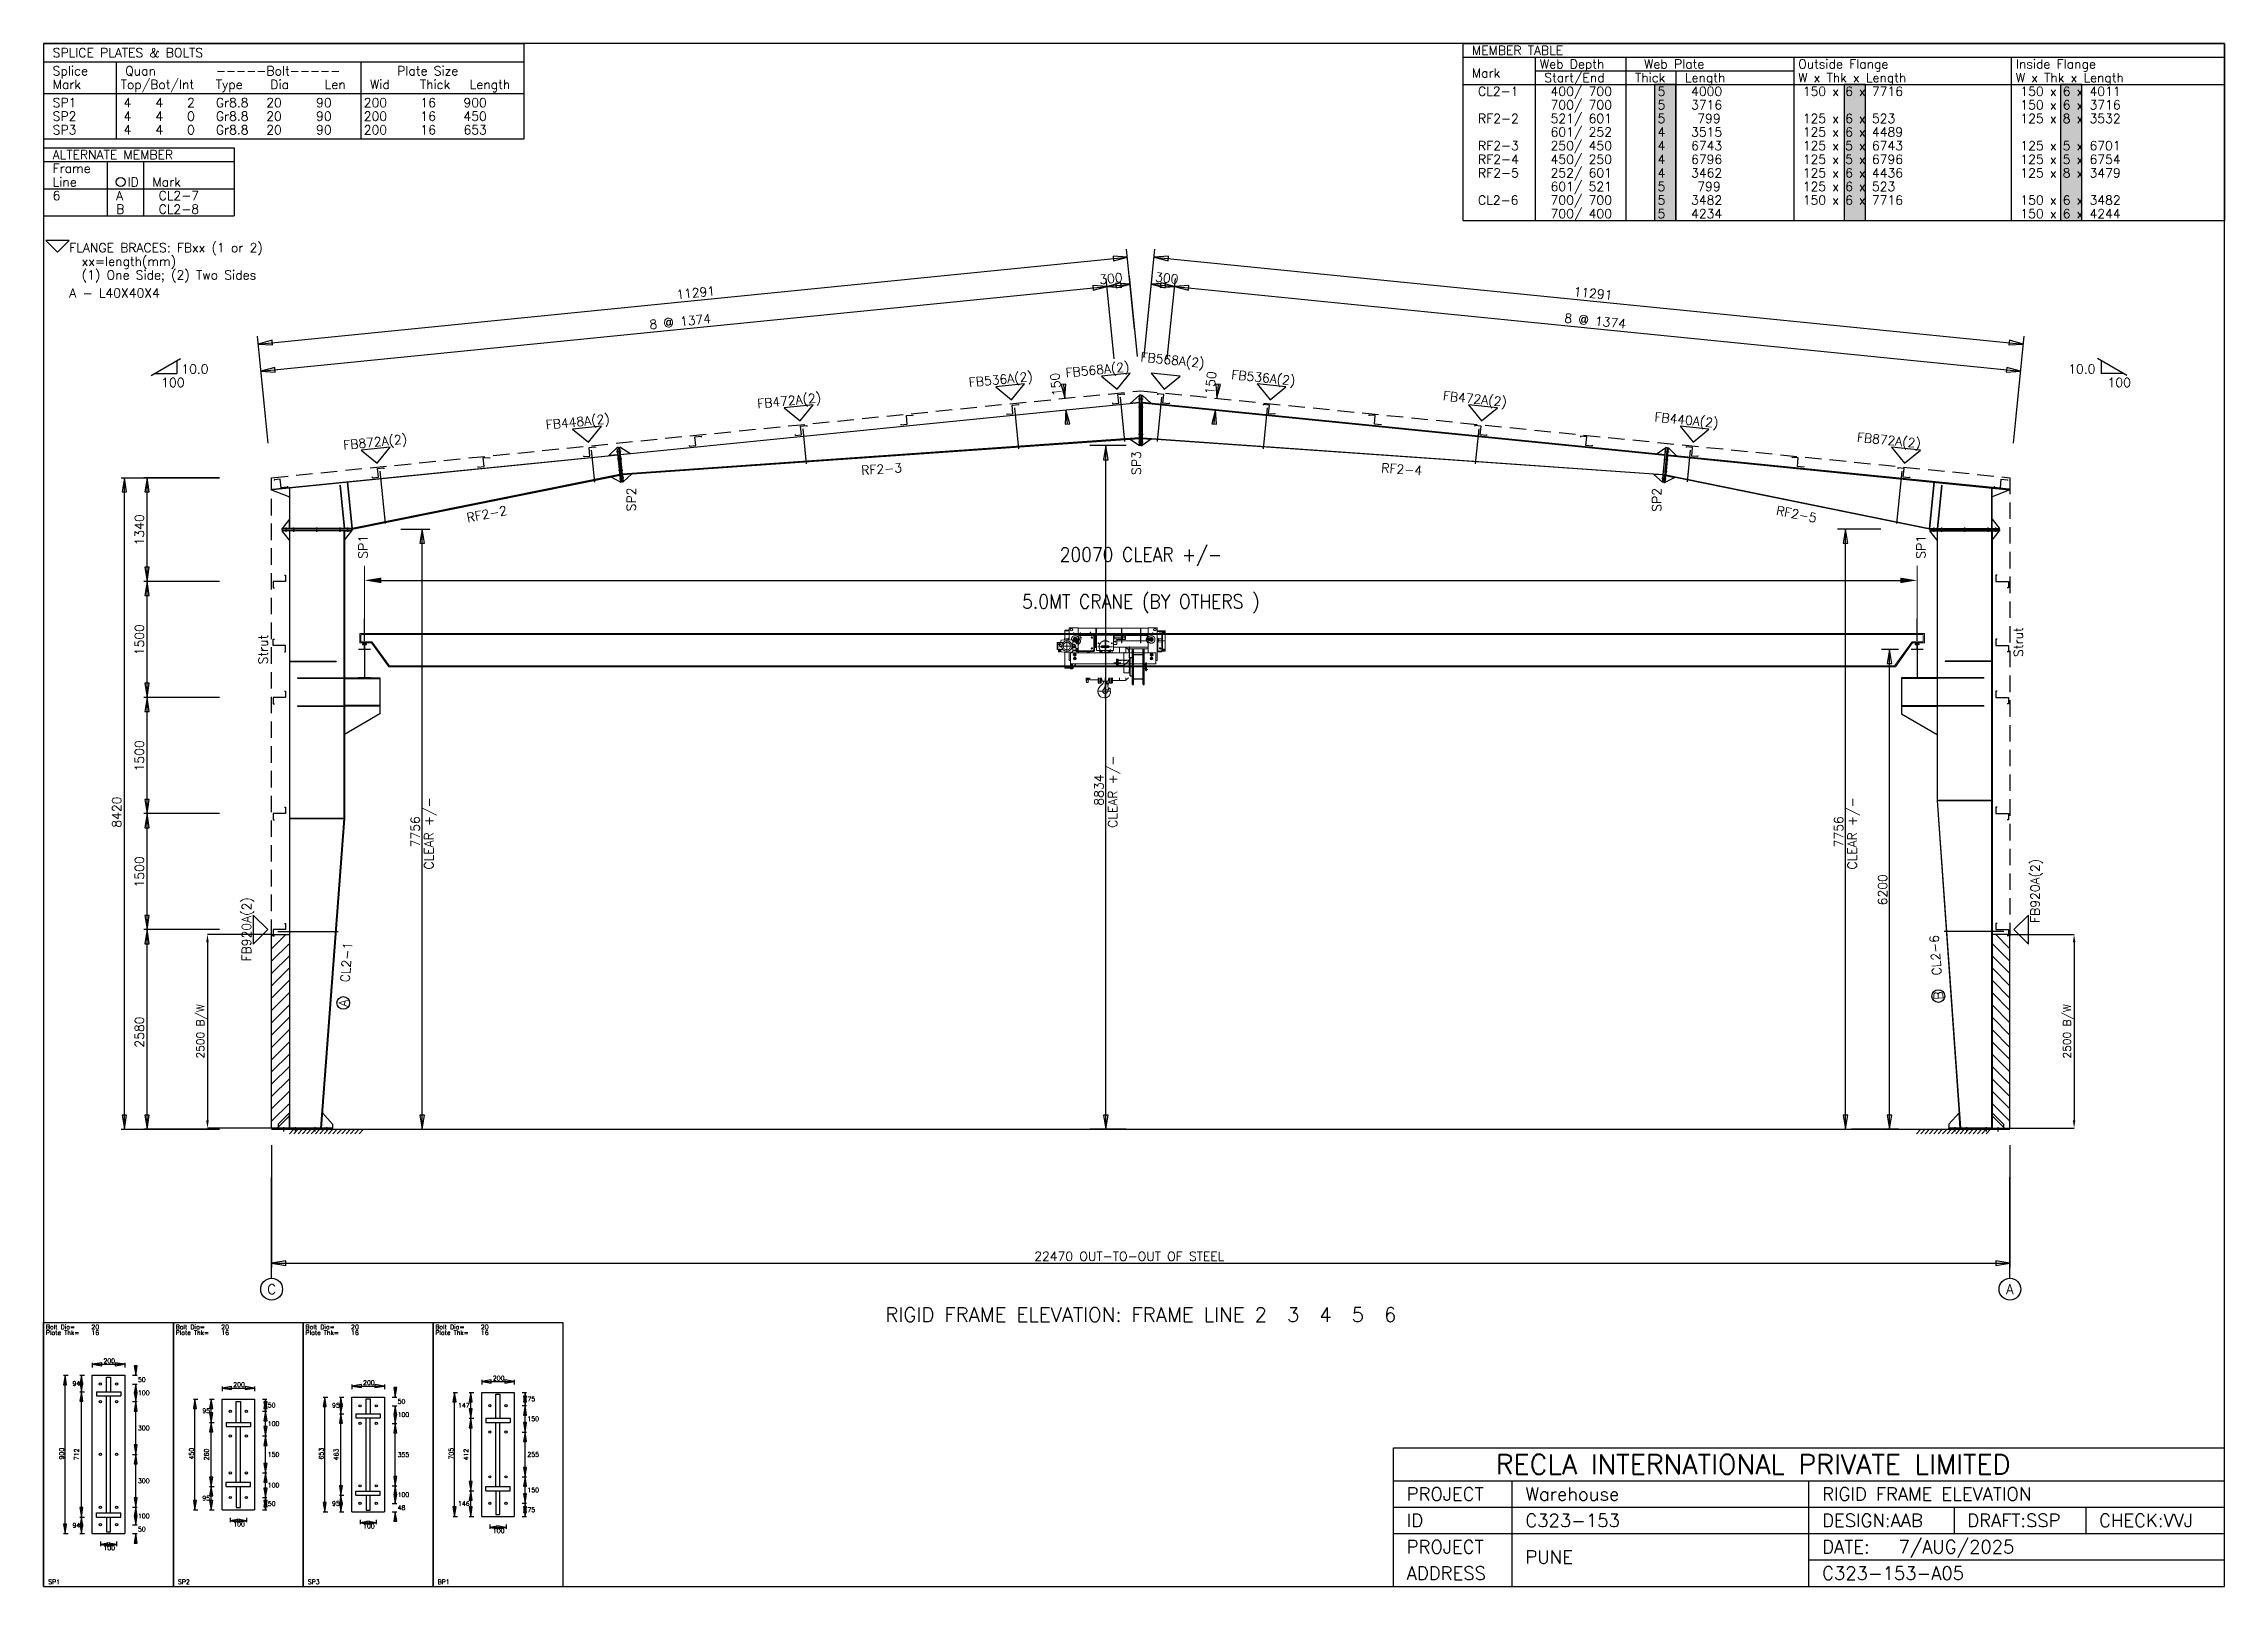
# Model space of a CAD drawing. Header units: millimetres. Extents: x 0 to 28190, y 0 to 19934.
import ezdxf
from ezdxf.enums import TextEntityAlignment as Align

# ---------------------------------------------------------------- set-up
doc = ezdxf.new("R2010")
doc.units = ezdxf.units.MM
doc.header["$MEASUREMENT"] = 0
for name, pattern in [('CENTER2', [1.125, 0.75, -0.125, 0.125, -0.125]), ('CONTIN', [0]), ('DASHED', [319.6, 213.1, -106.5]), ('DOT_CENTER', [14, 12, -1, 0, -1]), ('HIDDEN', [9.525, 6.35, -3.175])]:
    doc.linetypes.add(name, pattern=pattern)
doc.layers.get('0').update_dxf_attribs({"linetype": 'CONTIN'})
doc.layers.get('Defpoints').update_dxf_attribs({"linetype": 'CONTINUOUS'})
for name, color, linetype in [('07', 7, 'CONTINUOUS'), ('1', 7, 'CONTIN'), ('10', 10, 'CONTIN'), ('11', 7, 'CONTIN'), ('12', 6, 'CONTIN'), ('13', 1, 'CONTIN'), ('14', 7, 'CONTIN'), ('15', 7, 'CONTIN'), ('2', 6, 'CONTIN'), ('22', 7, 'CONTIN'), ('26', 7, 'CONTIN'), ('3', 7, 'CONTIN'), ('5', 5, 'DASHED'), ('Default', 7, 'CONTINUOUS')]:
    doc.layers.add(name, color=color, linetype=linetype)
doc.layers.add('COLUMN', color=5, linetype='CONTINUOUS', lineweight=70)
doc.styles.add('OPEN', font='SIMPLEX.shx')
doc.styles.add('S', font='SIMPLEX.shx', dxfattribs={"width": 0.9})
doc.styles.add('SIMPLEX', font='SIMPLEX')
doc.styles.get("Standard").update_dxf_attribs({"font": 'txt.shx'})
doc.dimstyles.get("Standard").update_dxf_attribs({"dimtxt": 200, "dimasz": 100, "dimexe": 0.18, "dimexo": 0.0625, "dimgap": 0.09, "dimtad": 1, "dimdec": 0, "dimzin": 0, "dimdsep": 46, "dimtxsty": 'Standard', "dimcen": 0.09, "dimclrd": 6, "dimclre": 6, "dimadec": 0, "dimazin": 0, "dimtfac": 1, "dimtdec": 4, "dimtofl": 0, "dimtmove": 0, "dimatfit": 3, "dimfxl": 1, "dimtolj": 1, "dimtzin": 0, "dimarcsym": 0})

msp = doc.modelspace()

# ---------------------------------------------------------------- texts
at = {"color": 7, "linetype": 'Continuous', "lineweight": 0, "char_height": 180, "attachment_point": 5, "style": 'S'}
for s, insert in [('\\A1;20070 CLEAR +/- ', (14182.7, 13301.5)), ('5.0MT CRANE (BY OTHERS )', (14182.7, 12695.6))]:
    msp.add_mtext(s, dxfattribs=dict(at, insert=insert))
at = {"layer": '11', "style": 'SIMPLEX'}
for s, rotation, p in [('300', 5.71059, (13652.3, 16826.2)), ('300', 354.28941, (14363.2, 16861.2)), ('11291', 5.71059, (8184.5, 16632.8)), ('11291', 354.28941, (19772.7, 16673.6)), ('8 @ 1374', 5.71059, (7836.7, 16244.7)), ('8 @ 1374', 354.28941, (19653.5, 16332.2)), ('150', 95.71059, (13157.9, 15385.9)), ('150', 84.2894, (15129.7, 15393.7)), ('1340', 90.00021, (1297.4, 13450.5)), ('1500', 90.00021, (1297.4, 12030.5)), ('1500', 90.00021, (1297.4, 10530.5)), ('CLEAR +/-', 90, (13876.4, 9801.1)), ('8834', 90, (13700.6, 10088.2)), ('8420', 90.00021, (1004.4, 9803.1)), ('CLEAR +/-', 90, (5038, 9262)), ('CLEAR +/-', 90, (23437, 9262)), ('7756', 90, (4862.2, 9549.1)), ('7756', 90, (23261.2, 9549.1)), ('1500', 90.00021, (1297.4, 9030.5)), ('6200', 89.99998, (23829.5, 8800.5)), ('2580', 90.00021, (1297.4, 6961.2))]:
    msp.add_text(s, height=117.2, rotation=rotation, dxfattribs=at).set_placement(p)
msp.add_text('22470 OUT-TO-OUT OF STEEL', height=117.205, dxfattribs=at).set_placement((12805.5, 4206.7))
at = {"layer": '13', "style": 'SIMPLEX'}
for s, p in [('C', (2947.7, 3839.8)), ('A', (25417.7, 3839.8))]:
    msp.add_text(s, height=126.6, dxfattribs=at).set_placement(p, align=Align.MIDDLE_CENTER)
at = {"layer": '14', "style": 'SIMPLEX'}
for s, height, p in [('RECLA INTERNATIONAL PRIVATE LIMITED', 255.72, (18770.6, 1449.1)), ('PROJECT', 170.48, (17619.8, 1108.1)), ('Warehouse', 170.48, (19154.1, 1108.1)), ('RIGID FRAME ELEVATION', 170.48, (22989.9, 1108.1)), ('ID', 170.48, (17619.8, 767.2)), ('C323-153', 170.48, (19154.1, 767.2)), ('DESIGN:AAB', 170.48, (22989.9, 767.2)), ('DRAFT:SSP', 170.48, (24865.2, 767.2)), ('CHECK:VVJ', 170.48, (26570, 767.2)), ('PROJECT', 170.48, (17619.8, 426.2)), ('DATE:', 170.48, (22989.9, 426.2)), (' 7/AUG/2025', 170.48, (23859.4, 426.2)), ('PUNE', 170.48, (19154.1, 294.2)), ('ADDRESS', 170.48, (17619.8, 85.2)), ('C323-153-A05', 170.48, (22989.9, 85.2))]:
    msp.add_text(s, height=height, dxfattribs=at).set_placement(p)
at = {"layer": '15', "style": 'SIMPLEX'}
msp.add_text('RIGID FRAME ELEVATION: FRAME LINE 2  3  4  5  6', height=187.528, dxfattribs=at).set_placement((14182.7, 3417.9), align=Align.CENTER)
at = {"layer": '3', "style": 'SIMPLEX'}
for s, p in [('10.0', (1780.4, 15672.5)), ('  10.0', (26010.7, 15672.5)), ('100', (1521.1, 15496.6)), ('100', (26680.2, 15496.6))]:
    msp.add_text(s, height=117.2, dxfattribs=at).set_placement(p)
for s, rotation, p in [('FB568A(2)', 5.71059, (13216.2, 15620.6)), ('FB568A(2)', 354.28941, (14175.1, 15828.1)), ('FB536A(2)', 5.71059, (11965.8, 15495.6)), ('FB536A(2)', 354.28941, (15350, 15600.5)), ('FB472A(2)', 5.71059, (9231.6, 15222.2)), ('FB472A(2)', 354.28941, (18084.1, 15327.1)), ('FB448A(2)', 5.71059, (6497.5, 14948.7)), ('FB440A(2)', 354.28941, (20818.2, 15053.7)), ('FB872A(2)', 5.71059, (3880, 14687)), ('FB872A(2)', 354.28941, (23435.8, 14792)), (' RF2-3', 4.0077, (10493.7, 14354.5)), ('SP3', 90, (14182.7, 14360.4)), (' RF2-4', 355.97901, (17208.2, 14400.3)), ('SP2', 90, (7654.2, 13891.1)), ('SP2', 90, (20910.3, 13885.8)), (' RF2-2', 11.16183, (5402.8, 13731.7)), (' RF2-5', 348.75621, (22310.3, 13863.4)), ('SP1', 90, (4186.8, 13278.8)), ('SP1', 90, (24325, 13278.8)), ('Strut', 89.99998, (2896.5, 11913.8)), ('Strut', 90.00002, (25586, 12009.1)), ('FB920A(2)', 90.00002, (25801.7, 8572.5)), ('FB920A(2)', 89.99998, (2680.9, 8075.4)), (' CL2-1', 85.72786, (3946.4, 7721.6)), (' CL2-6', 94.03754, (24537.2, 7818.3)), ('B', 94.03754, (24553.7, 7584.4)), ('A', 85.72786, (3928.9, 7487.9))]:
    msp.add_text(s, height=117.2, rotation=rotation, dxfattribs=at).set_placement(p)

# ---------------------------------------------------------------- blocks, each defined once
blk = doc.blocks.new('ARROWF')
for p, q in [((0, 0), (-183, 30)), ((-183, 30), (-183, -30)), ((-183, -30), (0, 0))]:
    blk.add_line(p, q)
blk = doc.blocks.new('EPBLK1')
for p, q in [((0, 0), (0, 1704.79675)), ((0, 1704.79675), (838.974854, 1704.79675)), ((838.974854, 1704.79675), (838.974854, 0)), ((314.61557, 340.959381), (314.61557, 1363.83765)), ((314.61557, 1363.83765), (524.359253, 1363.83765)), ((406.168671, 1257.00354), (406.168671, 1352.29028)), ((406.168671, 1352.29028), (432.806122, 1352.29028)), ((432.806122, 1352.29028), (432.806122, 1257.00354)), ((524.359253, 1363.83765), (524.359253, 340.959381)), ((340.833557, 1257.00354), (498.141327, 1257.00354)), ((340.833557, 1257.00354), (340.833557, 1230.36609)), ((340.833557, 1230.36609), (498.141327, 1230.36609)), ((406.168671, 474.430878), (406.168671, 1230.36609)), ((432.806122, 474.430878), (432.806122, 1230.36609)), ((498.141327, 1257.00354), (498.141327, 1230.36609)), ((340.833557, 474.430878), (498.141327, 474.430878)), ((340.833557, 447.793396), (340.833557, 474.430878)), ((340.833557, 447.793396), (498.141327, 447.793396)), ((406.168671, 447.793243), (406.168671, 352.506531)), ((432.806122, 352.506531), (432.806122, 447.793243)), ((498.141327, 447.793396), (498.141327, 474.430878)), ((314.61557, 340.959381), (524.359253, 340.959381)), ((406.168671, 352.506531), (432.806122, 352.506531)), ((0, 0), (838.974854, 0))]:
    blk.add_line(p, q)
for centre in [(367.051514, 1307.01086), (471.92337, 1307.01086), (367.051514, 1193.35779), (471.92337, 1193.35779), (367.051514, 852.398438), (471.92337, 852.398438), (367.051514, 511.439026), (471.92337, 511.439026), (367.051514, 397.785889), (471.92337, 397.785889)]:
    blk.add_circle(centre, 7.325299)
at = {"layer": '2'}
for p, q in [((314.61557, 1444.28259), (314.61557, 1414.98132)), ((314.61557, 1434.5155), (524.359253, 1434.5155)), ((524.359253, 1444.28259), (524.359253, 1414.98132)), ((595.037292, 1363.83765), (595.037292, 1422.38123)), ((129.041336, 1363.83765), (158.342529, 1363.83765)), ((138.808395, 340.959381), (138.808395, 1363.83765)), ((234.170486, 1363.83765), (263.47168, 1363.83765)), ((243.937546, 1257.00354), (243.937546, 1363.83765)), ((575.503174, 1363.83765), (604.804382, 1363.83765)), ((575.503174, 1307.01086), (604.804382, 1307.01086)), ((575.503174, 1307.01086), (604.804382, 1307.01086)), ((595.037292, 1193.35779), (595.037292, 1307.01086)), ((595.037292, 1248.46704), (595.037292, 1307.01086)), ((234.170486, 1257.00354), (263.47168, 1257.00354)), ((234.170486, 1257.00354), (263.47168, 1257.00354)), ((243.937546, 447.793335), (243.937546, 1257.00354)), ((575.503174, 1193.35779), (604.804382, 1193.35779)), ((575.503174, 1193.35779), (604.804382, 1193.35779)), ((595.037292, 852.398438), (595.037292, 1193.35779)), ((575.503174, 852.398438), (604.804382, 852.398438)), ((575.503174, 852.398438), (604.804382, 852.398438)), ((595.037292, 511.439026), (595.037292, 852.398438)), ((234.170486, 447.793335), (263.47168, 447.793335)), ((234.170486, 447.793335), (263.47168, 447.793335)), ((243.937546, 340.959381), (243.937546, 447.793335)), ((575.503174, 511.439026), (604.804382, 511.439026)), ((575.503174, 511.439026), (604.804382, 511.439026)), ((595.037292, 397.785889), (595.037292, 511.439026)), ((595.037292, 397.785889), (595.037292, 456.329681)), ((129.041336, 340.959381), (158.342529, 340.959381)), ((234.170486, 340.959381), (263.47168, 340.959381)), ((367.051514, 289.81546), (367.051514, 260.514282)), ((471.923309, 289.81546), (471.923309, 260.514282)), ((575.503174, 397.785889), (604.804382, 397.785889)), ((575.503174, 397.785889), (604.804382, 397.785889)), ((575.503174, 340.959381), (604.804382, 340.959381)), ((595.037292, 282.415588), (595.037292, 340.959381)), ((367.051514, 270.281342), (471.923309, 270.281342))]:
    blk.add_line(p, q, dxfattribs=at)
at = {"layer": '2', "xscale": 0.333, "yscale": 0.333, "zscale": 0.333}
for p, rotation in [((314.61557, 1434.5155), 180), ((595.037292, 1363.83765), 270), ((138.808395, 1363.83765), 90), ((243.937546, 1363.83765), 89.99998470000001), ((243.937546, 1257.00354), 270), ((595.037292, 1307.01086), 89.99998470000001), ((595.037292, 1307.01086), 90), ((243.937546, 1257.00354), 89.99998470000001), ((595.037292, 1193.35779), 89.99998470000001), ((595.037292, 1193.35779), 270), ((595.037292, 852.398438), 89.99998470000001), ((595.037292, 852.398438), 270), ((595.037292, 511.439026), 270), ((243.937546, 447.793335), 89.99998470000001), ((243.937546, 447.793335), 270), ((595.037292, 511.439026), 89.99998470000001), ((595.037292, 397.785889), 270), ((595.037292, 397.785889), 270), ((138.808395, 340.959381), 270), ((243.937546, 340.959381), 270), ((595.037292, 340.959381), 90), ((367.051514, 270.281342), 180)]:
    blk.add_blockref('ARROWF', p, dxfattribs=dict(at, rotation=rotation))
for p in [(524.359253, 1434.5155), (471.923309, 270.281342)]:
    blk.add_blockref('ARROWF', p, dxfattribs=at)
at = {"layer": '11', "style": 'SIMPLEX'}
for s, p in [('Bolt Dia=', (14.650599, 1660.84509)), ('Plate Thk=', (14.650599, 1624.21851)), ('20', (308.932556, 1660.84509)), ('16', (308.932556, 1624.21851)), ('200', (386.52356, 1441.84082)), ('50', (609.687927, 1320.77368)), ('100', (609.687927, 1235.53381)), ('300', (609.687927, 1008.22742)), ('300', (609.687927, 667.268066)), ('100', (609.687927, 439.961853)), ('50', (609.687927, 354.722015)), ('100', (386.52356, 233.654846)), ('SP1', (29.301197, 14.650599))]:
    blk.add_text(s, height=29.3011971, dxfattribs=at).set_placement(p)
for p in [(236.612244, 1310.42053), (236.612244, 394.376343)]:
    blk.add_text('94', height=29.3011971, dxfattribs=at).set_placement(p, align=Align.MIDDLE_RIGHT)
blk.add_text('900', height=29.3011971, rotation=90, dxfattribs=at).set_placement((131.483093, 819.43457))
blk.add_text('712', height=29.3011971, rotation=90, dxfattribs=at).set_placement((236.612244, 852.398438), align=Align.BOTTOM_CENTER)
blk = doc.blocks.new('EPBLK2')
for p, q in [((0, 0), (0, 1704.79675)), ((0, 1704.79675), (838.974854, 1704.79675)), ((838.974854, 1704.79675), (838.974854, 0)), ((314.61557, 494.391144), (314.61557, 1210.40576)), ((314.61557, 1210.40576), (524.359253, 1210.40576)), ((406.168671, 1059.24707), (406.168671, 1194.23962)), ((406.168671, 1194.23962), (432.806122, 1194.23962)), ((432.806122, 1194.23962), (432.806122, 1059.24707)), ((524.359253, 1210.40576), (524.359253, 494.391144)), ((340.833557, 1059.24707), (498.141327, 1059.24707)), ((340.833557, 1059.24707), (340.833557, 1032.60962)), ((340.833557, 1032.60962), (498.141327, 1032.60962)), ((406.168671, 672.187256), (406.168671, 1032.60962)), ((432.806122, 672.187256), (432.806122, 1032.60962)), ((498.141327, 1059.24707), (498.141327, 1032.60962)), ((340.833557, 672.187256), (498.141327, 672.187256)), ((340.833557, 645.549805), (340.833557, 672.187256)), ((340.833557, 645.549805), (498.141327, 645.549805)), ((406.168671, 645.549683), (406.168671, 510.557159)), ((432.806122, 510.557159), (432.806122, 645.549683)), ((498.141327, 645.549805), (498.141327, 672.187256)), ((314.61557, 494.391144), (524.359253, 494.391144)), ((406.168671, 510.557159), (432.806122, 510.557159)), ((0, 0), (838.974854, 0))]:
    blk.add_line(p, q)
for centre in [(367.051514, 1130.84863), (471.92337, 1130.84863), (367.051514, 971.734253), (471.92337, 971.734253), (367.051514, 733.062683), (471.92337, 733.062683), (367.051514, 573.948364), (471.92337, 573.948364)]:
    blk.add_circle(centre, 7.325299)
at = {"layer": '2'}
for p, q in [((314.61557, 1290.85083), (314.61557, 1261.54968)), ((314.61557, 1281.08374), (524.359253, 1281.08374)), ((524.359253, 1290.85083), (524.359253, 1261.54968)), ((129.041336, 1210.40576), (158.342529, 1210.40576)), ((138.808395, 494.391144), (138.808395, 1210.40576)), ((234.170486, 1210.40576), (263.47168, 1210.40576)), ((243.937546, 1059.24719), (243.937546, 1210.40576)), ((575.503174, 1210.40576), (604.804382, 1210.40576)), ((575.503174, 1130.84863), (604.804382, 1130.84863)), ((575.503174, 1130.84863), (604.804382, 1130.84863)), ((595.037292, 1130.84863), (595.037292, 1210.40576)), ((595.037292, 971.734253), (595.037292, 1130.84863)), ((234.170486, 1059.24719), (263.47168, 1059.24719)), ((234.170486, 1059.24719), (263.47168, 1059.24719)), ((243.937546, 645.549805), (243.937546, 1059.24719)), ((575.503174, 971.734253), (604.804382, 971.734253)), ((575.503174, 971.734253), (604.804382, 971.734253)), ((595.037292, 733.062683), (595.037292, 971.734253)), ((575.503174, 733.062683), (604.804382, 733.062683)), ((575.503174, 733.062683), (604.804382, 733.062683)), ((595.037292, 573.948364), (595.037292, 733.062683)), ((234.170486, 645.549805), (263.47168, 645.549805)), ((234.170486, 645.549805), (263.47168, 645.549805)), ((243.937546, 494.391144), (243.937546, 645.549805)), ((575.503174, 573.948364), (604.804382, 573.948364)), ((575.503174, 573.948364), (604.804382, 573.948364)), ((595.037292, 494.391144), (595.037292, 573.948364)), ((129.041336, 494.391144), (158.342529, 494.391144)), ((234.170486, 494.391144), (263.47168, 494.391144)), ((367.051514, 443.247223), (367.051514, 413.945984)), ((367.051514, 423.713074), (471.923309, 423.713074)), ((471.923309, 443.247223), (471.923309, 413.945984)), ((575.503174, 494.391144), (604.804382, 494.391144))]:
    blk.add_line(p, q, dxfattribs=at)
at = {"layer": '2', "xscale": 0.333, "yscale": 0.333, "zscale": 0.333}
for p, rotation in [((314.61557, 1281.08374), 180), ((138.808395, 1210.40576), 90), ((243.937546, 1210.40576), 89.99998470000001), ((595.037292, 1210.40576), 89.99998470000001), ((595.037292, 1130.84863), 89.99998470000001), ((595.037292, 1130.84863), 270), ((243.937546, 1059.24719), 89.99998470000001), ((243.937546, 1059.24719), 270), ((595.037292, 971.734253), 270), ((595.037292, 971.734253), 89.99998470000001), ((243.937546, 645.549805), 270), ((595.037292, 733.062683), 89.99998470000001), ((595.037292, 733.062683), 270), ((243.937546, 645.549805), 89.99998470000001), ((595.037292, 573.948364), 89.99998470000001), ((595.037292, 573.948364), 270), ((138.808395, 494.391144), 270), ((243.937546, 494.391144), 270), ((367.051514, 423.713074), 180), ((595.037292, 494.391144), 270)]:
    blk.add_blockref('ARROWF', p, dxfattribs=dict(at, rotation=rotation))
for p in [(524.359253, 1281.08374), (471.923309, 423.713074)]:
    blk.add_blockref('ARROWF', p, dxfattribs=at)
at = {"layer": '11', "style": 'SIMPLEX'}
for s, p in [('Bolt Dia=', (14.650599, 1660.84509)), ('Plate Thk=', (14.650599, 1624.21851)), ('20', (308.932556, 1660.84509)), ('16', (308.932556, 1624.21851)), ('200', (386.52356, 1288.40918)), ('50', (609.687927, 1155.97656)), ('100', (609.687927, 1036.64087)), ('150', (609.687927, 837.747986)), ('100', (609.687927, 638.854919)), ('50', (609.687927, 519.519104)), ('100', (386.52356, 387.086609)), ('SP2', (29.301197, 14.650599))]:
    blk.add_text(s, height=29.3011971, dxfattribs=at).set_placement(p)
for p in [(236.612244, 1134.82642), (236.612244, 569.970459)]:
    blk.add_text('95', height=29.3011971, dxfattribs=at).set_placement(p, align=Align.MIDDLE_RIGHT)
blk.add_text('450', height=29.3011971, rotation=90, dxfattribs=at).set_placement((131.483093, 819.43457))
blk.add_text('260', height=29.3011971, rotation=90, dxfattribs=at).set_placement((236.612244, 852.398438), align=Align.BOTTOM_CENTER)
blk = doc.blocks.new('EPBLK3')
for p, q in [((0, 0), (0, 1704.79675)), ((0, 1704.79675), (838.974854, 1704.79675)), ((838.974854, 1704.79675), (838.974854, 0)), ((314.61557, 481.474396), (314.61557, 1223.32239)), ((314.61557, 1223.32239), (524.359253, 1223.32239)), ((406.168671, 1115.38599), (406.168671, 1211.77527)), ((406.168671, 1211.77527), (432.806122, 1211.77527)), ((432.806122, 1211.77527), (432.806122, 1115.38599)), ((524.359253, 1223.32239), (524.359253, 481.474396)), ((340.833557, 1115.38599), (498.141327, 1115.38599)), ((340.833557, 1115.38599), (340.833557, 1088.74854)), ((340.833557, 1088.74854), (498.141327, 1088.74854)), ((406.168671, 616.082275), (406.168671, 1088.74854)), ((432.806122, 616.082275), (432.806122, 1088.74854)), ((498.141327, 1115.38599), (498.141327, 1088.74854)), ((340.833557, 616.082275), (498.141327, 616.082275)), ((340.833557, 589.444763), (340.833557, 616.082275)), ((340.833557, 589.444763), (498.141327, 589.444763)), ((406.168671, 589.444702), (406.168671, 493.021545)), ((432.806122, 493.021545), (432.806122, 589.444702)), ((498.141327, 589.444763), (498.141327, 616.082275)), ((314.61557, 481.474396), (524.359253, 481.474396)), ((406.168671, 493.021545), (432.806122, 493.021545)), ((0, 0), (838.974854, 0))]:
    blk.add_line(p, q)
for centre in [(367.051514, 1166.49585), (471.92337, 1166.49585), (367.051514, 1052.84265), (471.92337, 1052.84265), (367.051514, 649.374084), (471.92337, 649.374084), (367.051514, 535.721008), (471.92337, 535.721008)]:
    blk.add_circle(centre, 7.325299)
at = {"layer": '2'}
for p, q in [((314.61557, 1303.76746), (314.61557, 1274.46631)), ((314.61557, 1294.00049), (524.359253, 1294.00049)), ((524.359253, 1303.76746), (524.359253, 1274.46631)), ((595.037292, 1223.32239), (595.037292, 1281.86621)), ((129.041336, 1223.32239), (158.342529, 1223.32239)), ((138.808395, 481.474396), (138.808395, 1223.32239)), ((234.170486, 1223.32239), (263.47168, 1223.32239)), ((243.937546, 1115.38599), (243.937546, 1223.32239)), ((575.503174, 1223.32239), (604.804382, 1223.32239)), ((575.503174, 1166.49585), (604.804382, 1166.49585)), ((575.503174, 1166.49585), (604.804382, 1166.49585)), ((595.037292, 1052.84265), (595.037292, 1166.49585)), ((595.037292, 1107.95203), (595.037292, 1166.49585)), ((234.170486, 1115.38599), (263.47168, 1115.38599)), ((234.170486, 1115.38599), (263.47168, 1115.38599)), ((243.937546, 589.444763), (243.937546, 1115.38599)), ((575.503174, 1052.84265), (604.804382, 1052.84265)), ((575.503174, 1052.84265), (604.804382, 1052.84265)), ((595.037292, 649.374084), (595.037292, 1052.84265)), ((234.170486, 589.444763), (263.47168, 589.444763)), ((234.170486, 589.444763), (263.47168, 589.444763)), ((243.937546, 481.474396), (243.937546, 589.444763)), ((575.503174, 649.374084), (604.804382, 649.374084)), ((575.503174, 649.374084), (604.804382, 649.374084)), ((595.037292, 535.721008), (595.037292, 649.374084)), ((595.037292, 535.721008), (595.037292, 594.264832)), ((129.041336, 481.474396), (158.342529, 481.474396)), ((234.170486, 481.474396), (263.47168, 481.474396)), ((367.051514, 430.330475), (367.051514, 401.029266)), ((471.923309, 430.330475), (471.923309, 401.029266)), ((575.503174, 535.721008), (604.804382, 535.721008)), ((575.503174, 535.721008), (604.804382, 535.721008)), ((575.503174, 481.474396), (604.804382, 481.474396)), ((595.037292, 422.930573), (595.037292, 481.474396)), ((367.051514, 410.796326), (471.923309, 410.796326))]:
    blk.add_line(p, q, dxfattribs=at)
at = {"layer": '2', "xscale": 0.333, "yscale": 0.333, "zscale": 0.333}
for p, rotation in [((314.61557, 1294.00049), 180), ((595.037292, 1223.32239), 270), ((138.808395, 1223.32239), 90), ((243.937546, 1223.32239), 89.99998470000001), ((243.937546, 1115.38599), 270), ((595.037292, 1166.49585), 89.99998470000001), ((595.037292, 1166.49585), 90), ((243.937546, 1115.38599), 89.99998470000001), ((595.037292, 1052.84265), 89.99998470000001), ((595.037292, 1052.84265), 270), ((595.037292, 649.374084), 270), ((243.937546, 589.444763), 89.99998470000001), ((243.937546, 589.444763), 270), ((595.037292, 649.374084), 89.99998470000001), ((595.037292, 535.721008), 270), ((595.037292, 535.721008), 270), ((138.808395, 481.474396), 270), ((243.937546, 481.474396), 270), ((595.037292, 481.474396), 90), ((367.051514, 410.796326), 180)]:
    blk.add_blockref('ARROWF', p, dxfattribs=dict(at, rotation=rotation))
for p in [(524.359253, 1294.00049), (471.923309, 410.796326)]:
    blk.add_blockref('ARROWF', p, dxfattribs=at)
at = {"layer": '11', "style": 'SIMPLEX'}
for s, p in [('Bolt Dia=', (14.650599, 1660.84509)), ('Plate Thk=', (14.650599, 1624.21851)), ('20', (308.932556, 1660.84509)), ('16', (308.932556, 1624.21851)), ('200', (386.52356, 1301.32581)), ('50', (609.687927, 1180.25854)), ('100', (609.687927, 1095.01868)), ('355', (609.687927, 836.457886)), ('100', (609.687927, 577.896912)), ('48', (609.687927, 493.947113)), ('100', (386.52356, 374.16983)), ('SP3', (29.301197, 14.650599))]:
    blk.add_text(s, height=29.3011971, dxfattribs=at).set_placement(p)
for p in [(236.612244, 1169.35425), (236.612244, 535.459534)]:
    blk.add_text('95', height=29.3011971, dxfattribs=at).set_placement(p, align=Align.MIDDLE_RIGHT)
blk.add_text('653', height=29.3011971, rotation=90, dxfattribs=at).set_placement((131.483093, 819.434448))
blk.add_text('463', height=29.3011971, rotation=90, dxfattribs=at).set_placement((236.612244, 852.415405), align=Align.BOTTOM_CENTER)
blk = doc.blocks.new('EPBLK4')
for p, q in [((0, 0), (0, 1704.79675)), ((0, 1704.79675), (838.974854, 1704.79675)), ((838.974854, 1704.79675), (838.974854, 0)), ((314.61557, 451.87915), (314.61557, 1252.91772)), ((314.61557, 1252.91772), (524.359253, 1252.91772)), ((406.168671, 1085.84753), (406.168671, 1241.37048)), ((406.168671, 1241.37048), (432.806122, 1241.37048)), ((432.806122, 1241.37048), (432.806122, 1085.84753)), ((524.359253, 1252.91772), (524.359253, 451.87915)), ((340.833557, 1085.84753), (498.141327, 1085.84753)), ((340.833557, 1085.84753), (340.833557, 1059.21008)), ((340.833557, 1059.21008), (498.141327, 1059.21008)), ((406.168671, 644.211548), (406.168671, 1059.21008)), ((432.806122, 644.211548), (432.806122, 1059.21008)), ((498.141327, 1085.84753), (498.141327, 1059.21008)), ((340.833557, 644.211548), (498.141327, 644.211548)), ((340.833557, 617.574097), (340.833557, 644.211548)), ((340.833557, 617.574097), (498.141327, 617.574097)), ((406.168671, 617.573975), (406.168671, 463.4263)), ((432.806122, 463.4263), (432.806122, 617.573975)), ((498.141327, 617.574097), (498.141327, 644.211548)), ((314.61557, 451.87915), (524.359253, 451.87915)), ((406.168671, 463.4263), (432.806122, 463.4263)), ((0, 0), (838.974854, 0))]:
    blk.add_line(p, q)
for centre in [(367.051514, 1167.67798), (471.92337, 1167.67798), (367.051514, 997.198242), (471.92337, 997.198242), (367.051514, 707.598694), (471.92337, 707.598694), (367.051514, 537.119019), (471.92337, 537.119019)]:
    blk.add_circle(centre, 7.325299)
at = {"layer": '2'}
for p, q in [((314.61557, 1333.36279), (314.61557, 1304.06152)), ((314.61557, 1323.5957), (524.359253, 1323.5957)), ((524.359253, 1333.36279), (524.359253, 1304.06152)), ((129.041336, 1252.91772), (158.342529, 1252.91772)), ((138.808395, 451.87915), (138.808395, 1252.91772)), ((234.170486, 1252.91772), (263.47168, 1252.91772)), ((243.937546, 1085.84766), (243.937546, 1252.91772)), ((575.503174, 1252.91772), (604.804382, 1252.91772)), ((575.503174, 1167.67798), (604.804382, 1167.67798)), ((575.503174, 1167.67798), (604.804382, 1167.67798)), ((595.037292, 1167.67798), (595.037292, 1252.91772)), ((595.037292, 997.198242), (595.037292, 1167.67798)), ((234.170486, 1085.84766), (263.47168, 1085.84766)), ((234.170486, 1085.84766), (263.47168, 1085.84766)), ((243.937546, 617.574097), (243.937546, 1085.84766)), ((575.503174, 997.198242), (604.804382, 997.198242)), ((575.503174, 997.198242), (604.804382, 997.198242)), ((595.037292, 707.598694), (595.037292, 997.198242)), ((575.503174, 707.598694), (604.804382, 707.598694)), ((575.503174, 707.598694), (604.804382, 707.598694)), ((595.037292, 537.119019), (595.037292, 707.598694)), ((234.170486, 617.574097), (263.47168, 617.574097)), ((234.170486, 617.574097), (263.47168, 617.574097)), ((243.937546, 451.87915), (243.937546, 617.574097)), ((129.041336, 451.87915), (158.342529, 451.87915)), ((234.170486, 451.87915), (263.47168, 451.87915)), ((575.503174, 537.119019), (604.804382, 537.119019)), ((575.503174, 537.119019), (604.804382, 537.119019)), ((575.503174, 451.87915), (604.804382, 451.87915)), ((595.037292, 451.87915), (595.037292, 537.119019)), ((367.051514, 400.73526), (367.051514, 371.434052)), ((367.051514, 381.201111), (471.923309, 381.201111)), ((471.923309, 400.73526), (471.923309, 371.434052))]:
    blk.add_line(p, q, dxfattribs=at)
at = {"layer": '2', "xscale": 0.333, "yscale": 0.333, "zscale": 0.333}
for p, rotation in [((314.61557, 1323.5957), 180), ((138.808395, 1252.91772), 90), ((243.937546, 1252.91772), 89.99998470000001), ((243.937546, 1085.84766), 270), ((595.037292, 1252.91772), 89.99998470000001), ((595.037292, 1167.67798), 89.99998470000001), ((595.037292, 1167.67798), 270), ((243.937546, 1085.84766), 89.99998470000001), ((595.037292, 997.198242), 89.99998470000001), ((595.037292, 997.198242), 270), ((595.037292, 707.598694), 89.99998470000001), ((595.037292, 707.598694), 270), ((243.937546, 617.574097), 89.99998470000001), ((243.937546, 617.574097), 270), ((595.037292, 537.119019), 270), ((138.808395, 451.87915), 270), ((243.937546, 451.87915), 270), ((595.037292, 537.119019), 89.99998470000001), ((595.037292, 451.87915), 270), ((367.051514, 381.201111), 180)]:
    blk.add_blockref('ARROWF', p, dxfattribs=dict(at, rotation=rotation))
for p in [(524.359253, 1323.5957), (471.923309, 381.201111)]:
    blk.add_blockref('ARROWF', p, dxfattribs=at)
at = {"layer": '11', "style": 'SIMPLEX'}
for s, p in [('Bolt Dia=', (14.650599, 1660.84509)), ('Plate Thk=', (14.650599, 1624.21851)), ('20', (308.932556, 1660.84509)), ('16', (308.932556, 1624.21851)), ('200', (386.52356, 1330.92102)), ('75', (609.687927, 1195.64722)), ('150', (609.687927, 1067.78748)), ('255', (609.687927, 837.747864)), ('150', (609.687927, 607.708252)), ('75', (609.687927, 479.84848)), ('100', (386.52356, 344.574616)), ('BP1', (29.301197, 14.650599))]:
    blk.add_text(s, height=29.3011971, dxfattribs=at).set_placement(p)
for s, p in [('147', (236.612244, 1169.38269)), ('146', (236.612244, 534.726624))]:
    blk.add_text(s, height=29.3011971, dxfattribs=at).set_placement(p, align=Align.MIDDLE_RIGHT)
blk.add_text('705', height=29.3011971, rotation=90, dxfattribs=at).set_placement((131.483093, 819.43457))
blk.add_text('412', height=29.3011971, rotation=90, dxfattribs=at).set_placement((236.612244, 851.710876), align=Align.BOTTOM_CENTER)
blk = doc.blocks.new('RF2TBL')
for p, q in [((-9845.2021, 0), (-9845.2021, -2285.4934)), ((-9845.2021, 0), (0, 0)), ((0, 0), (0, -2285.4934)), ((-9845.2021, -175.80717), (0, -175.80717)), ((-9845.2021, -175.80717), (-9845.2021, -2285.4934)), ((-9845.2021, -175.80717), (-9845.2021, -2285.4934)), ((-9845.2021, -175.80717), (-9845.2021, -2285.4934)), ((-8907.5635, -175.80717), (-8907.5635, -2285.4934)), ((-7735.5161, -175.80717), (-7735.5161, -2285.4934)), ((-5567.2275, -175.80717), (-5567.2275, -2285.4934)), ((-2754.3127, -175.80717), (-2754.3127, -2285.4934)), ((-9845.2021, -527.42151), (0, -527.42151)), ((-8907.5635, -351.61435), (-5567.2275, -351.61435)), ((-7090.8896, -351.61435), (-7090.8896, -2285.4934)), ((-9845.2021, -2285.4934), (0, -2285.4934)), ((-9845.2021, -2285.4934), (0, -2285.4934))]:
    blk.add_line(p, q)
at = {"layer": '14', "style": 'SIMPLEX'}
for s, p in [('MEMBER TABLE', (-9727.9971, -146.50598)), ('Web Depth', (-8848.9609, -322.31314)), ('Web Plate', (-7501.1064, -322.31314)), ('Outside Flange', (-5508.6255, -322.31314)), ('Inside Flange', (-2695.7102, -322.31314)), ('Mark', (-9727.9971, -439.51797)), ('Start/End', (-8790.3594, -498.12033)), ('Thick', (-7618.311, -498.12033)), ('Length', (-6973.6846, -498.12033)), ('W x Thk x Length', (-5508.6255, -498.12033)), ('W x Thk x Length', (-2695.7102, -498.12033))]:
    blk.add_text(s, height=117.204788, dxfattribs=at).set_placement(p)
at = {"layer": '26', "style": 'SIMPLEX'}
for s, p in [(' CL2-1', (-9727.9971, -673.92749)), (' 400/ 700', (-8790.3584, -673.92749)), ('    5', (-7676.9136, -673.92749)), (' 4000', (-6973.6846, -673.92749)), ('150 x 6 x 7716', (-5450.0225, -673.92749)), ('150 x 6 x 4011', (-2637.1079, -673.92749)), (' 700/ 700', (-8790.3584, -849.73474)), ('    5', (-7676.9136, -849.73474)), (' 3716', (-6973.6846, -849.73474)), ('150 x 6 x 3716', (-2637.1079, -849.73474)), (' RF2-2', (-9727.9971, -1025.5419)), (' 521/ 601', (-8790.3584, -1025.5419)), (' 601/ 252', (-8790.3584, -1201.349)), ('    5', (-7676.9136, -1025.5419)), ('    4', (-7676.9136, -1201.349)), (' 3515', (-6973.6846, -1201.349)), ('  799', (-6973.6846, -1025.5419)), ('125 x 6 x 523', (-5450.0225, -1025.5419)), ('125 x 6 x 4489', (-5450.0225, -1201.349)), ('125 x 8 x 3532', (-2637.1079, -1025.5419)), (' RF2-3', (-9727.9971, -1377.1563)), (' 250/ 450', (-8790.3584, -1377.1563)), ('    4', (-7676.9136, -1377.1563)), (' 6743', (-6973.6846, -1377.1563)), ('125 x 5 x 6743', (-5450.0225, -1377.1563)), ('125 x 5 x 6701', (-2637.1079, -1377.1563)), (' RF2-4', (-9727.9971, -1552.9634)), (' RF2-5', (-9727.9971, -1728.7706)), (' 450/ 250', (-8790.3584, -1552.9634)), (' 252/ 601', (-8790.3584, -1728.7706)), ('    4', (-7676.9136, -1552.9634)), ('    4', (-7676.9136, -1728.7706)), (' 3462', (-6973.6846, -1728.7706)), (' 6796', (-6973.6846, -1552.9634)), ('125 x 5 x 6796', (-5450.0225, -1552.9634)), ('125 x 6 x 4436', (-5450.0225, -1728.7706)), ('125 x 5 x 6754', (-2637.1079, -1552.9634)), ('125 x 8 x 3479', (-2637.1079, -1728.7706)), (' CL2-6', (-9727.9971, -2080.385)), (' 700/ 700', (-8790.3584, -2080.385)), (' 601/ 521', (-8790.3584, -1904.5778)), ('    5', (-7676.9136, -1904.5778)), ('    5', (-7676.9136, -2080.385)), (' 3482', (-6973.6846, -2080.385)), ('  799', (-6973.6846, -1904.5778)), ('125 x 6 x 523', (-5450.0225, -1904.5778)), ('150 x 6 x 7716', (-5450.0225, -2080.385)), ('150 x 6 x 3482', (-2637.1079, -2080.385)), (' 700/ 400', (-8790.3584, -2256.1921)), ('    5', (-7676.9136, -2256.1921)), (' 4234', (-6973.6846, -2256.1921)), ('150 x 6 x 4244', (-2637.1079, -2256.1921))]:
    blk.add_text(s, height=117.204788, dxfattribs=at).set_placement(p)
blk = doc.blocks.new('RF2BLT1', base_point=(0, 26.67))
at = {"layer": '3'}
for p, q in [((0, 26.67), (134.62, 26.67)), ((0, 26.67), (0, 0)), ((134.62, 0), (134.62, 26.67)), ((0, 21.59), (134.62, 21.59)), ((20.32, 21.59), (20.32, 0)), ((88.9, 21.59), (88.9, 0)), ((0, 12.7), (134.62, 12.7)), ((0, 0), (134.62, 0)), ((0, 0), (134.62, 0))]:
    blk.add_line(p, q, dxfattribs=at)
at = {"layer": '1', "style": 'SIMPLEX'}
for s, p in [('SPLICE PLATES & BOLTS', (2.54, 22.86)), ('Splice', (2.54, 17.78)), ('Quan', (22.86, 17.78)), ('-----Bolt-----', (48.26, 17.78)), ('Plate Size', (99.06, 17.78)), ('Mark', (2.54, 13.97)), ('Top/Bot/Int', (21.59, 13.97)), ('Type', (48.26, 13.97)), ('Dia', (63.5, 13.97)), ('Len', (78.74, 13.97)), ('Wid', (91.44, 13.97)), ('Thick', (105.41, 13.97)), ('Length', (119.38, 13.97)), ('SP1', (2.54, 8.89)), ('SP2', (2.54, 5.08)), ('   4', (16.73, 8.89)), ('   4', (16.73, 5.08)), ('   4', (25.62, 8.89)), ('   4', (25.62, 5.08)), ('   2', (34.51, 8.89)), ('   0', (34.51, 5.08)), ('Gr8.8', (48.26, 8.89)), ('Gr8.8', (48.26, 5.08)), ('        20', (47.22, 8.89)), ('        20', (47.22, 5.08)), ('        90', (61.19, 8.89)), ('        90', (61.19, 5.08)), ('       200', (76.43, 8.89)), ('       200', (76.43, 5.08)), ('        16', (90.4, 8.89)), ('        16', (90.4, 5.08)), ('       900', (104.37, 8.89)), ('       450', (104.37, 5.08)), ('SP3', (2.54, 1.27)), ('   4', (16.73, 1.27)), ('   4', (25.62, 1.27)), ('   0', (34.51, 1.27)), ('Gr8.8', (48.26, 1.27)), ('        20', (47.22, 1.27)), ('        90', (61.19, 1.27)), ('       200', (76.43, 1.27)), ('        16', (90.4, 1.27)), ('       653', (104.37, 1.27))]:
    blk.add_text(s, height=2.54, dxfattribs=at).set_placement(p)
blk = doc.blocks.new('RF2ID')
for p, q in [((0, 0), (2461.30054, 0)), ((0, 0), (0, -879.03595)), ((2461.30054, 0), (2461.30054, -879.03595)), ((0, -175.80717), (2461.30054, -175.80717)), ((0, -175.80717), (2461.30054, -175.80717)), ((820.433533, -175.80717), (820.433533, -879.03595)), ((1289.25269, -175.80717), (1289.25269, -879.03595)), ((0, -527.42151), (2461.30054, -527.42151)), ((0, -527.42151), (2461.30054, -527.42151)), ((0, -527.42151), (2461.30054, -527.42151)), ((0, -527.42151), (2461.30054, -527.42151)), ((0, -527.42151), (2461.30054, -527.42151)), ((0, -879.03595), (2461.30054, -879.03595)), ((0, -879.03595), (2461.30054, -879.03595)), ((0, -879.03595), (2461.30054, -879.03595))]:
    blk.add_line(p, q)
at = {"layer": '14'}
blk.add_circle((996.240723, -439.51797), 58.602394, dxfattribs=at)
at = {"layer": '14', "style": 'SIMPLEX'}
for s, p in [('ALTERNATE MEMBER', (117.204788, -146.50598)), ('Frame', (117.204788, -322.31317)), ('Line', (117.204788, -498.12033)), ('ID', (1084.14429, -498.12033)), ('Mark', (1406.4574, -498.12033))]:
    blk.add_text(s, height=117.204788, dxfattribs=at).set_placement(p)
at = {"layer": '26', "style": 'SIMPLEX'}
for s, p in [('6', (117.204788, -673.92749)), ('A', (937.638306, -673.92749)), (' CL2-7', (1406.4574, -673.92749)), ('B', (937.638306, -849.73474)), (' CL2-8', (1406.4574, -849.73474))]:
    blk.add_text(s, height=117.204788, dxfattribs=at).set_placement(p)
blk = doc.blocks.new('MARKER')
for p, q in [((187.527664, 187.527664), (-187.52766, 187.527664)), ((-187.52766, 187.527664), (0, 0)), ((0, 0), (187.527664, 187.527664))]:
    blk.add_line(p, q)
blk = doc.blocks.new('RF2FBR')
at = {"xscale": 0.8, "yscale": 0.8, "zscale": 0.8}
blk.add_blockref('MARKER', (179.323334, -351.61435), dxfattribs=at)
at = {"layer": '14', "style": 'SIMPLEX'}
for s, p in [('FLANGE BRACES: FBxx (1 or 2)', (331.689545, -351.61435)), ('  xx=length(mm)', (331.689545, -527.42151)), ('  (1) One Side; (2) Two Sides', (331.689545, -703.2287)), ('A - L40X40X4', (331.689545, -937.63831))]:
    blk.add_text(s, height=117.204788, dxfattribs=at).set_placement(p)
blk = doc.blocks.new('WSECTN')
for p, q in [((-76.2, 25.4), (76.2, 25.4)), ((0, 0), (0, 25.4)), ((-76.2, 0), (76.2, 0))]:
    blk.add_line(p, q)
blk = doc.blocks.new('ZCOL')
for p, q in [((10.2, 0), (0, 0)), ((0, 0), (0, -25.4)), ((10.2, -2.5), (10.2, 0)), ((-10.2, -25.4), (-10.2, -22.9)), ((0, -25.4), (-10.2, -25.4))]:
    blk.add_line(p, q)
blk = doc.blocks.new('RAIL')
at = {"layer": 'COLUMN', "lineweight": 0}
for p, q in [((37, 0), (-37, 0)), ((-27, 103), (27, 103)), ((-15, 83), (-27, 83)), ((-27, 8), (-15, 8)), ((-5, 18), (-5, 73)), ((5, 73), (5, 18)), ((27, 83), (15, 83)), ((15, 8), (27, 8))]:
    blk.add_line(p, q, dxfattribs=at)
for centre, start, end in [((-27, 93), 90, 180), ((-27, 93), 180, 270), ((-27, -2), 90, 169.2104), ((-15, 73), 0, 90), ((-15, 18), 270, 0), ((15, 73), 90, 180), ((15, 18), 180, 270), ((27, 93), 0, 90), ((27, 93), 270, 0), ((27, -2), 10.7896, 90)]:
    blk.add_arc(centre, 10, start, end, dxfattribs=at)
blk = doc.blocks.new('A$C556C4CC6')
at = {"layer": '07', "color": 3, "linetype": 'Continuous', "ltscale": 100}
for p, q in [((40, 360), (40, 115)), ((40, 360), (73, 360)), ((73, 475), (85, 475)), ((73, 475), (73, 0)), ((85, 475), (85, 0)), ((85, 400), (215, 400)), ((215, 475), (215, 0)), ((215, 475), (227, 475)), ((227, 475), (227, 0)), ((40, 115), (73, 115)), ((85, 75), (215, 75)), ((227, 262), (252, 262)), ((227, 212), (252, 212)), ((252, 287), (252, 187)), ((252, 287), (262, 287)), ((252, 281), (262, 281)), ((252, 272), (262, 272)), ((252, 203), (262, 203)), ((252, 194), (262, 194)), ((252, 187), (262, 187)), ((262, 287), (262, 187)), ((73, 0), (85, 0)), ((215, 0), (227, 0))]:
    blk.add_line(p, q, dxfattribs=at)
at = {"layer": 'Default', "color": 1, "linetype": 'CENTER2', "lineweight": 13, "ltscale": 25}
for p, q in [((0, 237), (293, 237)), ((243, 276), (278, 276)), ((243, 198), (278, 198))]:
    blk.add_line(p, q, dxfattribs=at)
blk = doc.blocks.new('A$C5D5B3472')
at = {"lineweight": 0}
for p, q in [((-3050, 0), (-24040, 0)), ((-24040, 0), (-24040, -127)), ((-3050, 0), (-3050, -127)), ((-24040, -127), (-23882, -127)), ((-24025, -20), (-24025, -107)), ((-3070, -15), (-24020, -15)), ((-24020, -112), (-23877, -112)), ((-23882, -127), (-23651, -449)), ((-23873, -115), (-23645, -432)), ((-3218, -115), (-3445, -432)), ((-3208, -127), (-3439, -449)), ((-3070, -112), (-3213, -112)), ((-3050, -127), (-3208, -127)), ((-3065, -20), (-3065, -107)), ((-3439, -449), (-23651, -449)), ((-3449, -434), (-23641, -434))]:
    blk.add_line(p, q, dxfattribs=at)
at = {"color": 3, "linetype": 'DOT_CENTER', "lineweight": 0}
for p, q in [((-13820, 15), (-13858, 15)), ((-13820, -101), (-13858, -101)), ((-13820, -216), (-13858, -216)), ((-13773, -90), (-13815, -90)), ((-13767, -90), (-13773, -90)), ((-13767, -90), (-13757, -90)), ((-13746, -90), (-13759, -90)), ((-13746, -110), (-13759, -110)), ((-13757, -191), (-13759, -191)), ((-13746, -191), (-13759, -191)), ((-13757, -185), (-13757, -185)), ((-13698, -286), (-13649, -286)), ((-13688, -80), (-13668, -80)), ((-13685, -80), (-13668, -80)), ((-13673, -63), (-13669, -63)), ((-13673, -310), (-13673, -261)), ((-13671, -61), (-13671, -65)), ((-13668, -80), (-13668, -60)), ((-13668, -80), (-13668, -63)), ((-13668, -100), (-13668, -80)), ((-13668, -80), (-13651, -80)), ((-13668, -97), (-13668, -80)), ((-13668, -80), (-13648, -80)), ((-13667, -63), (-13663, -63)), ((-13665, -61), (-13665, -65)), ((-13628, -80), (-13595, -80)), ((-13328, -185), (-13628, -185)), ((-13530, -101), (-13609, -101)), ((-13275, -101), (-13522, -101)), ((-13324, -60), (-13282, -60)), ((-13284, -51), (-13275, -51)), ((-13267, -51), (-13173, -51)), ((-13205, -101), (-13267, -101)), ((-13194, -109), (-13173, -109)), ((-13184, -99), (-13184, -120)), ((-13171, -51), (-13167, -51)), ((-13162, -51), (-13170, -51)), ((-13165, -117), (-13164, -117)), ((-13149, -178), (-12951, -178)), ((-13138, -131), (-13138, -137)), ((-13050, -258), (-13050, -79)), ((-12962, -131), (-12962, -137)), ((-12933, -51), (-12939, -51)), ((-12933, -101), (-12936, -101)), ((-12925, -51), (-12909, -51)), ((-12909, -101), (-12925, -101)), ((-12921, -101), (-12925, -101)), ((-12919, -101), (-12921, -101)), ((-12917, -101), (-12919, -101)), ((-12704, -80), (-12688, -80)), ((-12683, -103), (-12663, -103)), ((-12663, -234), (-12683, -234)), ((-12676, -125), (-12660, -141)), ((-12676, -212), (-12660, -196)), ((-12673, -93), (-12673, -113)), ((-12673, -224), (-12673, -244)), ((-12668, -80), (-12648, -80)), ((-12667, -286), (-12643, -286)), ((-12665, -80), (-12648, -80)), ((-12660, -196), (-12661, -197)), ((-12654, -190), (-12660, -196)), ((-12633, -169), (-12658, -169)), ((-12652, -63), (-12649, -63)), ((-12651, -61), (-12651, -65)), ((-12648, -80), (-12648, -60)), ((-12648, -80), (-12648, -63)), ((-12648, -100), (-12648, -80)), ((-12648, -80), (-12631, -80)), ((-12648, -97), (-12648, -80)), ((-12648, -80), (-12628, -80)), ((-12646, -63), (-12643, -63)), ((-12645, -61), (-12645, -65)), ((-12643, -286), (-12643, -261)), ((-12643, -310), (-12643, -286)), ((-12643, -286), (-12618, -286)), ((-12633, -143), (-12633, -169)), ((-12607, -169), (-12633, -169)), ((-12633, -169), (-12633, -194)), ((-12617, -103), (-12615, -103)), ((-12615, -234), (-12617, -234)), ((-12609, -169), (-12536, -169)), ((-12536, -95), (-12536, -162)), ((-12536, -162), (-12536, -165)), ((-12536, -165), (-12536, -169)), ((-12536, -169), (-12536, -242)), ((-12536, -169), (-12465, -169)), ((-12465, -169), (-12464, -169)), ((-12464, -169), (-12462, -169)), ((-12439, -207), (-12439, -248)), ((-12949, -775), (-13122, -775)), ((-13087, -674), (-13090, -674)), ((-13081, -674), (-13087, -674)), ((-13087, -674), (-13087, -674)), ((-13074, -674), (-13087, -674)), ((-13081, -664), (-13081, -667)), ((-13081, -667), (-13081, -667)), ((-13081, -667), (-13081, -680)), ((-13074, -674), (-13081, -674)), ((-13081, -680), (-13081, -683)), ((-13081, -680), (-13081, -680)), ((-13074, -674), (-13074, -674)), ((-13071, -674), (-13074, -674)), ((-13050, -806), (-13050, -593)), ((-13050, -641), (-13050, -638)), ((-13050, -867), (-13050, -806))]:
    blk.add_line(p, q, dxfattribs=at)
at = {"color": 3, "linetype": 'Continuous', "lineweight": 0}
for p, q in [((-13855, 2), (-13855, 30)), ((-13855, 2), (-13855, -204)), ((-13820, 36), (-13849, 36)), ((-13849, 8), (-13829, 8)), ((-13831, 24), (-13848, 24)), ((-13834, 10), (-13834, 19)), ((-13828, 20), (-13833, 20)), ((-13833, 10), (-13828, 10)), ((-13828, 20), (-13828, 24)), ((-13828, 15), (-13828, 20)), ((-13828, 10), (-13828, 15)), ((-13820, -238), (-13820, 36)), ((-13812, 34), (-13820, 34)), ((-13820, 34), (-13820, 33)), ((-13820, 33), (-13820, 25)), ((-13814, 33), (-13820, 33)), ((-13814, 25), (-13820, 25)), ((-13820, 25), (-13820, -38)), ((-13812, 33), (-13814, 33)), ((-13814, 25), (-13814, 33)), ((-13809, 25), (-13814, 25)), ((-13812, 33), (-13812, 34)), ((-13809, 33), (-13812, 33)), ((-13809, 25), (-13809, 33)), ((-13809, 33), (-13749, 33)), ((-13761, 33), (-13809, 33)), ((-13749, 25), (-13809, 25)), ((-13809, 25), (-13809, -67)), ((-13779, 32), (-13779, 26)), ((-13749, -65), (-13749, 76)), ((-13749, 76), (-13628, 76)), ((-13749, -361), (-13749, 76)), ((-13749, 76), (-13628, 76)), ((-13749, 33), (-13749, 25)), ((-13749, 25), (-13749, -65)), ((-13628, -258), (-13628, 76)), ((-13628, -258), (-13628, 76)), ((-12688, 71), (-13628, 71)), ((-13628, -29), (-13628, 71)), ((-12688, 71), (-13628, 71)), ((-13628, -29), (-13628, 71)), ((-13530, -125), (-13530, 63)), ((-13530, 63), (-13522, 63)), ((-13522, 63), (-13522, -125)), ((-13275, -125), (-13275, 63)), ((-13275, 63), (-13267, 63)), ((-13267, 63), (-13267, -125)), ((-12933, -125), (-12933, 63)), ((-12933, 63), (-12925, 63)), ((-12925, 63), (-12925, -125)), ((-12688, 76), (-12688, -258)), ((-12688, 76), (-12567, 76)), ((-12688, 76), (-12688, -14)), ((-12688, 76), (-12567, 76)), ((-12688, 71), (-12688, -14)), ((-12688, 71), (-12688, -14)), ((-12688, -14), (-12688, 33)), ((-12567, 76), (-12567, -86)), ((-12567, 76), (-12567, -86)), ((-12567, 42), (-12510, 42)), ((-12567, 34), (-12510, 34)), ((-12507, 31), (-12507, 39)), ((-12507, 31), (-12507, -67)), ((-13855, -204), (-13855, -232)), ((-13849, -210), (-13829, -210)), ((-13849, -238), (-13820, -238)), ((-13831, -226), (-13848, -226)), ((-13834, -221), (-13834, -212)), ((-13828, -211), (-13833, -211)), ((-13833, -221), (-13828, -221)), ((-13828, -216), (-13828, -211)), ((-13828, -221), (-13828, -216)), ((-13828, -226), (-13828, -221)), ((-13820, -38), (-13820, -60)), ((-13820, -61), (-13820, -38)), ((-13820, -164), (-13820, -141)), ((-13820, -142), (-13820, -164)), ((-13820, -164), (-13820, -227)), ((-13814, -227), (-13820, -227)), ((-13820, -227), (-13820, -235)), ((-13820, -235), (-13814, -235)), ((-13820, -236), (-13820, -235)), ((-13812, -236), (-13820, -236)), ((-13809, -227), (-13814, -227)), ((-13814, -227), (-13814, -235)), ((-13814, -235), (-13812, -235)), ((-13809, -186), (-13812, -186)), ((-13812, -186), (-13812, -208)), ((-13809, -208), (-13812, -208)), ((-13812, -235), (-13812, -236)), ((-13812, -235), (-13809, -235)), ((-13757, -65), (-13810, -67)), ((-13810, -67), (-13810, -112)), ((-13810, -112), (-13757, -115)), ((-13809, -112), (-13809, -237)), ((-13809, -245), (-13809, -237)), ((-13809, -237), (-13749, -237)), ((-13749, -245), (-13809, -245)), ((-13779, -238), (-13779, -244)), ((-13768, -86), (-13771, -90)), ((-13771, -90), (-13768, -94)), ((-13767, -86), (-13768, -86)), ((-13768, -86), (-13768, -94)), ((-13767, -94), (-13768, -94)), ((-13767, -86), (-13767, -85)), ((-13767, -85), (-13757, -85)), ((-13767, -94), (-13767, -86)), ((-13757, -86), (-13767, -86)), ((-13767, -95), (-13767, -94)), ((-13767, -94), (-13757, -94)), ((-13767, -95), (-13757, -95)), ((-13757, -75), (-13757, -65)), ((-13757, -65), (-13749, -65)), ((-13757, -80), (-13757, -65)), ((-13757, -65), (-13749, -65)), ((-13757, -80), (-13757, -65)), ((-13757, -80), (-13757, -75)), ((-13757, -80), (-13757, -80)), ((-13757, -85), (-13757, -80)), ((-13757, -216), (-13757, -80)), ((-13749, -80), (-13757, -80)), ((-13757, -85), (-13757, -80)), ((-13757, -80), (-13757, -80)), ((-13757, -86), (-13757, -85)), ((-13757, -86), (-13757, -85)), ((-13757, -94), (-13757, -86)), ((-13757, -90), (-13757, -86)), ((-13757, -94), (-13757, -90)), ((-13757, -95), (-13757, -94)), ((-13757, -95), (-13757, -94)), ((-13757, -97), (-13757, -95)), ((-13757, -97), (-13757, -95)), ((-13757, -99), (-13757, -97)), ((-13757, -99), (-13757, -97)), ((-13757, -115), (-13757, -99)), ((-13757, -236), (-13757, -99)), ((-13757, -115), (-13757, -217)), ((-13757, -186), (-13757, -186)), ((-13757, -208), (-13757, -208)), ((-13757, -236), (-13757, -216)), ((-13749, -216), (-13757, -216)), ((-13757, -217), (-13757, -217)), ((-13749, -236), (-13757, -236)), ((-13749, -236), (-13757, -236)), ((-13749, -80), (-13749, -65)), ((-13749, -65), (-13749, -79)), ((-13749, -65), (-13749, -80)), ((-13749, -65), (-13749, -80)), ((-13749, -216), (-13749, -80)), ((-13749, -80), (-13749, -216)), ((-13749, -80), (-13749, -216)), ((-13749, -216), (-13749, -236)), ((-13749, -236), (-13749, -216)), ((-13749, -216), (-13749, -236)), ((-13749, -217), (-13749, -236)), ((-13749, -236), (-13749, -237)), ((-13749, -361), (-13749, -236)), ((-13749, -237), (-13749, -245)), ((-12587, -258), (-13729, -258)), ((-13729, -258), (-13729, -409)), ((-13685, -279), (-13673, -272)), ((-13685, -293), (-13685, -279)), ((-13673, -272), (-13661, -279)), ((-13669, -65), (-13669, -60)), ((-13667, -65), (-13667, -60)), ((-13661, -279), (-13661, -293)), ((-13530, -29), (-13628, -29)), ((-13530, -29), (-13628, -29)), ((-13330, -186), (-13628, -186)), ((-13352, -208), (-13628, -208)), ((-13522, -125), (-13530, -125)), ((-13275, -29), (-13522, -29)), ((-13275, -29), (-13522, -29)), ((-13367, -258), (-13367, -225)), ((-13329, -186), (-13365, -221)), ((-13326, -185), (-13326, -258)), ((-13322, -38), (-13319, -37)), ((-13322, -38), (-13322, -81)), ((-13322, -81), (-13319, -82)), ((-13322, -183), (-13241, -183)), ((-13282, -37), (-13319, -37)), ((-13319, -37), (-13319, -82)), ((-13275, -82), (-13319, -82)), ((-13282, -29), (-13282, -72)), ((-13282, -72), (-13279, -73)), ((-13279, -29), (-13279, -73)), ((-13275, -73), (-13279, -73)), ((-13267, -125), (-13275, -125)), ((-13173, -29), (-13267, -29)), ((-13173, -29), (-13267, -29)), ((-13173, -73), (-13267, -73)), ((-13213, -82), (-13267, -82)), ((-13241, -183), (-13164, -183)), ((-13241, -183), (-13241, -258)), ((-13213, -81), (-13213, -73)), ((-13213, -82), (-13213, -81)), ((-13213, -81), (-13211, -81)), ((-13211, -81), (-13211, -73)), ((-13211, -82), (-13211, -81)), ((-13208, -82), (-13211, -82)), ((-13208, -73), (-13208, -87)), ((-13208, -87), (-13205, -87)), ((-13205, -73), (-13205, -144)), ((-13205, -87), (-13205, -73)), ((-13164, -150), (-13199, -150)), ((-13173, -22), (-13171, -22)), ((-13173, -28), (-13173, -22)), ((-13173, -72), (-13173, -28)), ((-13173, -73), (-13173, -29)), ((-13173, -72), (-13173, -73)), ((-13173, -73), (-13173, -77)), ((-13173, -77), (-13171, -77)), ((-13171, -22), (-13171, -77)), ((-13167, -29), (-13171, -29)), ((-13167, -29), (-13171, -29)), ((-13171, -29), (-13171, -29)), ((-13171, -72), (-13171, -29)), ((-13171, -72), (-13171, -72)), ((-13171, -73), (-13171, -72)), ((-13167, -73), (-13171, -73)), ((-13164, -23), (-13167, -23)), ((-13167, -23), (-13167, -78)), ((-13167, -78), (-13164, -78)), ((-13164, -23), (-12936, -23)), ((-13164, -229), (-13164, -23)), ((-13164, -78), (-13164, -23)), ((-12936, -229), (-13164, -229)), ((-13145, -229), (-13145, -258)), ((-13145, -229), (-13145, -258)), ((-13144, -136), (-13141, -137)), ((-13137, -129), (-13140, -128)), ((-13101, -188), (-13101, -168)), ((-13101, -168), (-13000, -168)), ((-13000, -188), (-13101, -188)), ((-13092, -174), (-13086, -170)), ((-13092, -182), (-13092, -174)), ((-13086, -185), (-13092, -182)), ((-13086, -170), (-13079, -174)), ((-13079, -182), (-13086, -185)), ((-13079, -174), (-13079, -182)), ((-13053, -229), (-13053, -256)), ((-13047, -256), (-13047, -229)), ((-13022, -174), (-13015, -170)), ((-13022, -182), (-13022, -174)), ((-13015, -185), (-13022, -182)), ((-13015, -170), (-13009, -174)), ((-13009, -182), (-13015, -185)), ((-13009, -174), (-13009, -182)), ((-13000, -168), (-13000, -188)), ((-12961, -128), (-12963, -129)), ((-12959, -137), (-12957, -136)), ((-12936, -23), (-12936, -229)), ((-12936, -23), (-12936, -78)), ((-12933, -23), (-12936, -23)), ((-12936, -78), (-12933, -78)), ((-12920, -184), (-12936, -184)), ((-12909, -186), (-12936, -186)), ((-12936, -190), (-12909, -190)), ((-12933, -78), (-12933, -23)), ((-12925, -125), (-12933, -125)), ((-12707, -29), (-12925, -29)), ((-12925, -33), (-12925, -29)), ((-12909, -29), (-12925, -29)), ((-12925, -68), (-12925, -33)), ((-12925, -33), (-12920, -33)), ((-12925, -73), (-12925, -68)), ((-12925, -68), (-12920, -68)), ((-12922, -29), (-12922, -30)), ((-12922, -30), (-12921, -33)), ((-12921, -68), (-12921, -101)), ((-12921, -101), (-12920, -149)), ((-12920, -33), (-12920, -29)), ((-12920, -68), (-12920, -33)), ((-12920, -73), (-12920, -68)), ((-12915, -73), (-12920, -73)), ((-12920, -149), (-12920, -184)), ((-12919, -184), (-12920, -184)), ((-12917, -101), (-12912, -91)), ((-12912, -110), (-12917, -101)), ((-12917, -184), (-12917, -186)), ((-12915, -73), (-12915, -29)), ((-12915, -73), (-12912, -72)), ((-12912, -72), (-12912, -29)), ((-12912, -91), (-12909, -91)), ((-12909, -110), (-12912, -110)), ((-12911, -183), (-12911, -186)), ((-12909, -29), (-12899, -29)), ((-12909, -29), (-12909, -231)), ((-12899, -29), (-12909, -29)), ((-12901, -231), (-12909, -231)), ((-12901, -231), (-12901, -241)), ((-12899, -231), (-12901, -231)), ((-12889, -241), (-12901, -241)), ((-12707, -29), (-12899, -29)), ((-12899, -29), (-12707, -29)), ((-12899, -29), (-12899, -220)), ((-12899, -220), (-12899, -231)), ((-12889, -231), (-12899, -231)), ((-12688, -231), (-12889, -231)), ((-12889, -231), (-12889, -231)), ((-12688, -241), (-12889, -241)), ((-12845, -241), (-12845, -258)), ((-12845, -241), (-12845, -258)), ((-12827, -258), (-12827, -241)), ((-12827, -242), (-12827, -241)), ((-12827, -258), (-12827, -242)), ((-12824, -258), (-12824, -241)), ((-12814, -258), (-12814, -241)), ((-12723, -62), (-12726, -62)), ((-12722, -56), (-12724, -55)), ((-12718, -112), (-12724, -73)), ((-12721, -56), (-12722, -56)), ((-12721, -49), (-12720, -49)), ((-12720, -49), (-12719, -49)), ((-12716, -44), (-12719, -43)), ((-12716, -44), (-12716, -44)), ((-12688, -152), (-12707, -129)), ((-12692, -258), (-12692, -241)), ((-12689, -241), (-12689, -258)), ((-12688, -40), (-12688, -119)), ((-12688, -119), (-12688, -40)), ((-12688, -40), (-12688, -62)), ((-12688, -152), (-12688, -241)), ((-12688, -152), (-12688, -231)), ((-12688, -241), (-12688, -152)), ((-12688, -231), (-12688, -152)), ((-12688, -231), (-12688, -241)), ((-12688, -237), (-12688, -231)), ((-12688, -258), (-12688, -241)), ((-12688, -241), (-12688, -258)), ((-12683, -121), (-12683, -103)), ((-12683, -234), (-12683, -216)), ((-12676, -103), (-12674, -100)), ((-12674, -106), (-12676, -103)), ((-12676, -234), (-12674, -231)), ((-12674, -237), (-12676, -234)), ((-12674, -100), (-12671, -100)), ((-12671, -106), (-12674, -106)), ((-12674, -231), (-12671, -231)), ((-12671, -237), (-12674, -237)), ((-12671, -100), (-12669, -103)), ((-12669, -103), (-12671, -106)), ((-12671, -231), (-12669, -234)), ((-12669, -234), (-12671, -237)), ((-12658, -106), (-12622, -106)), ((-12622, -231), (-12658, -231)), ((-12655, -279), (-12643, -272)), ((-12655, -293), (-12655, -279)), ((-12649, -65), (-12649, -60)), ((-12647, -65), (-12647, -60)), ((-12643, -272), (-12631, -279)), ((-12631, -279), (-12631, -293)), ((-12587, -409), (-12587, -258)), ((-12567, -65), (-12559, -65)), ((-12567, -80), (-12567, -65)), ((-12567, -65), (-12559, -65)), ((-12567, -80), (-12567, -65)), ((-12567, -86), (-12567, -80)), ((-12567, -86), (-12567, -80)), ((-12559, -80), (-12567, -80)), ((-12567, -251), (-12567, -361)), ((-12567, -251), (-12567, -361)), ((-12559, -65), (-12559, -80)), ((-12559, -65), (-12559, -80)), ((-12506, -67), (-12559, -65)), ((-12559, -65), (-12559, -80)), ((-12559, -80), (-12559, -85)), ((-12559, -80), (-12559, -80)), ((-12559, -80), (-12559, -86)), ((-12559, -80), (-12559, -85)), ((-12559, -80), (-12559, -80)), ((-12559, -85), (-12559, -86)), ((-12559, -85), (-12549, -85)), ((-12559, -85), (-12559, -86)), ((-12559, -86), (-12559, -86)), ((-12559, -86), (-12559, -86)), ((-12549, -86), (-12559, -86)), ((-12549, -85), (-12549, -86)), ((-12549, -86), (-12549, -86)), ((-12548, -86), (-12549, -86)), ((-12548, -86), (-12548, -86)), ((-12548, -86), (-12548, -86)), ((-12507, -251), (-12507, -451)), ((-12506, -86), (-12506, -67)), ((-12474, -132), (-12473, -132)), ((-12474, -134), (-12474, -132)), ((-12474, -205), (-12474, -203)), ((-12474, -205), (-12473, -205)), ((-12454, -122), (-12473, -122)), ((-12473, -132), (-12473, -122)), ((-12473, -136), (-12473, -132)), ((-12473, -205), (-12473, -201)), ((-12473, -215), (-12473, -205)), ((-12454, -215), (-12473, -215)), ((-12447, -176), (-12465, -176)), ((-12465, -181), (-12447, -181)), ((-12454, -120), (-12424, -120)), ((-12454, -122), (-12454, -120)), ((-12424, -122), (-12454, -122)), ((-12454, -215), (-12454, -220)), ((-12453, -215), (-12454, -215)), ((-12454, -220), (-12453, -220)), ((-12453, -227), (-12454, -227)), ((-12454, -227), (-12454, -233)), ((-12454, -233), (-12453, -233)), ((-12454, -233), (-12454, -241)), ((-12453, -220), (-12453, -215)), ((-12440, -215), (-12453, -215)), ((-12453, -220), (-12452, -220)), ((-12453, -233), (-12453, -227)), ((-12452, -227), (-12453, -227)), ((-12453, -233), (-12440, -233)), ((-12452, -220), (-12451, -220)), ((-12452, -227), (-12452, -220)), ((-12451, -227), (-12452, -227)), ((-12451, -220), (-12440, -220)), ((-12451, -227), (-12451, -220)), ((-12440, -227), (-12451, -227)), ((-12449, -140), (-12449, -150)), ((-12449, -245), (-12429, -245)), ((-12440, -134), (-12448, -139)), ((-12448, -151), (-12442, -155)), ((-12442, -171), (-12442, -145)), ((-12440, -215), (-12440, -220)), ((-12438, -215), (-12440, -215)), ((-12440, -220), (-12438, -220)), ((-12440, -233), (-12440, -227)), ((-12438, -227), (-12440, -227)), ((-12440, -233), (-12438, -233)), ((-12430, -139), (-12438, -134)), ((-12425, -215), (-12438, -215)), ((-12438, -215), (-12438, -220)), ((-12438, -220), (-12427, -220)), ((-12438, -227), (-12438, -233)), ((-12427, -227), (-12438, -227)), ((-12438, -233), (-12425, -233)), ((-12437, -171), (-12437, -145)), ((-12437, -155), (-12430, -151)), ((-12429, -150), (-12429, -140)), ((-12427, -227), (-12427, -220)), ((-12427, -220), (-12426, -220)), ((-12426, -227), (-12427, -227)), ((-12426, -220), (-12425, -220)), ((-12426, -227), (-12426, -220)), ((-12425, -227), (-12426, -227)), ((-12425, -215), (-12425, -220)), ((-12424, -215), (-12425, -215)), ((-12424, -220), (-12425, -220)), ((-12425, -227), (-12425, -233)), ((-12424, -227), (-12425, -227)), ((-12425, -233), (-12424, -233)), ((-12424, -120), (-12424, -122)), ((-12417, -122), (-12424, -122)), ((-12417, -215), (-12424, -215)), ((-12424, -215), (-12424, -220)), ((-12424, -227), (-12424, -233)), ((-12424, -233), (-12424, -241)), ((-12417, -122), (-12417, -120)), ((-12417, -120), (-12408, -120)), ((-12417, -215), (-12417, -122)), ((-12417, -217), (-12417, -215)), ((-12417, -217), (-12408, -217)), ((-12408, -217), (-12408, -120)), ((-13749, -361), (-13729, -361)), ((-13749, -361), (-13729, -361)), ((-13729, -409), (-12587, -409)), ((-13673, -300), (-13685, -293)), ((-13661, -293), (-13673, -300)), ((-12656, -409), (-12622, -458)), ((-12643, -300), (-12655, -293)), ((-12631, -293), (-12643, -300)), ((-12622, -458), (-12619, -462)), ((-12619, -462), (-12616, -467)), ((-12616, -467), (-12615, -468)), ((-12614, -468), (-12612, -468)), ((-12611, -469), (-12611, -409)), ((-12611, -469), (-12611, -473)), ((-12611, -474), (-12597, -474)), ((-12597, -474), (-12597, -409)), ((-12597, -473), (-12597, -409)), ((-12597, -473), (-12596, -473)), ((-12596, -473), (-12596, -409)), ((-12596, -473), (-12596, -474)), ((-12584, -474), (-12596, -474)), ((-12587, -361), (-12567, -361)), ((-12587, -361), (-12567, -361)), ((-12583, -361), (-12583, -455)), ((-12583, -455), (-12583, -459)), ((-12510, -455), (-12583, -455)), ((-12583, -459), (-12583, -461)), ((-12583, -461), (-12583, -465)), ((-12583, -465), (-12583, -468)), ((-12510, -467), (-12583, -468)), ((-12583, -468), (-12583, -469)), ((-12583, -469), (-12583, -471)), ((-12583, -471), (-12583, -473)), ((-12507, -463), (-12507, -451)), ((-13363, -593), (-13329, -627)), ((-13326, -593), (-13326, -628)), ((-13241, -630), (-13322, -630)), ((-13241, -593), (-13241, -630)), ((-13241, -630), (-13145, -630)), ((-13147, -658), (-13147, -593)), ((-13145, -593), (-13145, -623)), ((-13145, -593), (-13145, -630)), ((-13145, -623), (-13139, -623)), ((-13140, -599), (-13140, -593)), ((-13140, -605), (-13140, -599)), ((-13134, -665), (-13140, -665)), ((-13139, -608), (-13139, -593)), ((-13139, -651), (-13139, -608)), ((-13139, -658), (-13139, -651)), ((-13139, -651), (-13139, -651)), ((-13139, -658), (-13139, -658)), ((-13135, -655), (-13134, -654)), ((-13134, -666), (-13134, -593)), ((-13116, -666), (-13116, -593)), ((-13116, -654), (-13116, -655)), ((-13111, -665), (-13116, -665)), ((-13111, -608), (-13111, -593)), ((-13111, -608), (-13111, -651)), ((-13111, -623), (-13093, -623)), ((-13111, -651), (-13111, -658)), ((-13111, -651), (-13111, -651)), ((-13111, -658), (-13111, -658)), ((-13110, -599), (-13110, -593)), ((-13110, -605), (-13110, -599)), ((-13104, -593), (-13104, -658)), ((-13100, -593), (-13100, -593)), ((-13089, -636), (-13099, -598)), ((-13096, -747), (-13098, -755)), ((-13096, -755), (-13098, -755)), ((-13087, -702), (-13096, -747)), ((-13096, -755), (-13036, -739)), ((-13093, -676), (-13087, -702)), ((-13071, -638), (-13086, -638)), ((-13076, -660), (-13078, -661)), ((-13076, -660), (-13076, -660)), ((-13029, -638), (-13071, -638)), ((-13071, -651), (-13071, -638)), ((-13050, -638), (-13071, -638)), ((-13046, -715), (-13069, -668)), ((-13014, -638), (-13050, -638)), ((-13047, -716), (-13046, -715)), ((-13036, -739), (-13047, -716)), ((-13047, -718), (-13045, -717)), ((-13045, -717), (-13046, -715)), ((-13035, -736), (-13045, -717)), ((-13037, -737), (-13035, -736)), ((-13034, -738), (-13036, -739)), ((-13036, -739), (-13036, -739)), ((-13034, -738), (-13035, -736)), ((-13001, -598), (-13012, -636)), ((-13008, -623), (-12989, -623)), ((-13003, -691), (-12988, -702)), ((-13001, -593), (-13001, -593)), ((-12997, -658), (-12997, -593)), ((-12990, -593), (-12990, -599)), ((-12990, -599), (-12990, -605)), ((-12984, -665), (-12990, -665)), ((-12989, -593), (-12989, -608)), ((-12989, -651), (-12989, -608)), ((-12989, -658), (-12989, -651)), ((-12989, -651), (-12989, -651)), ((-12989, -658), (-12989, -658)), ((-12985, -655), (-12984, -654)), ((-12984, -593), (-12984, -666)), ((-12966, -593), (-12966, -666)), ((-12966, -654), (-12966, -655)), ((-12961, -665), (-12966, -665)), ((-12961, -593), (-12961, -608)), ((-12961, -608), (-12961, -651)), ((-12961, -623), (-12845, -623)), ((-12961, -651), (-12961, -658)), ((-12961, -651), (-12961, -651)), ((-12961, -658), (-12961, -658)), ((-12960, -593), (-12960, -599)), ((-12960, -599), (-12960, -605)), ((-12954, -593), (-12954, -658)), ((-12845, -593), (-12845, -607)), ((-12845, -593), (-12845, -623)), ((-12845, -607), (-12837, -607)), ((-12836, -606), (-12833, -603)), ((-12832, -603), (-12827, -603)), ((-12827, -625), (-12827, -593)), ((-12827, -603), (-12827, -593)), ((-12824, -625), (-12827, -625)), ((-12824, -625), (-12824, -593)), ((-12824, -655), (-12824, -625)), ((-12814, -658), (-12821, -658)), ((-12814, -626), (-12814, -593)), ((-12801, -658), (-12814, -658)), ((-12798, -639), (-12798, -593)), ((-12798, -639), (-12798, -639)), ((-12798, -641), (-12798, -639)), ((-12798, -655), (-12798, -641)), ((-12798, -641), (-12798, -641)), ((-12795, -636), (-12795, -593)), ((-12795, -637), (-12795, -636))]:
    blk.add_line(p, q, dxfattribs=at)
at = {"color": 3, "linetype": 'DASHED', "lineweight": 0}
for p, q in [((-13757, -120), (-13749, -120)), ((-13757, -160), (-13749, -160)), ((-13669, -65), (-13669, -65)), ((-13667, -65), (-13667, -65)), ((-12899, -220), (-12909, -220)), ((-12889, -231), (-12889, -241)), ((-12649, -65), (-12649, -65)), ((-12647, -65), (-12647, -65)), ((-13085, -702), (-13096, -755)), ((-13094, -748), (-13096, -747)), ((-13085, -702), (-13091, -676))]:
    blk.add_line(p, q, dxfattribs=at)
at = {"color": 3, "lineweight": 0}
for p, q in [((-13375, -526), (-13375, -174)), ((-13300, -526), (-13300, -249)), ((-13225, -357), (-13375, -357)), ((-13300, -432), (-13375, -357)), ((-13375, -526), (-13300, -526)), ((-13225, -432), (-13300, -432)), ((-13225, -445), (-13225, -344)), ((-13225, -344), (-13213, -344)), ((-13225, -445), (-13213, -445)), ((-13201, -344), (-13213, -344)), ((-13213, -445), (-13213, -344)), ((-13211, -344), (-13213, -344)), ((-13213, -445), (-13201, -445)), ((-13201, -445), (-13201, -344))]:
    blk.add_line(p, q, dxfattribs=at)
at = {"color": 3, "linetype": 'HIDDEN', "lineweight": 0, "ltscale": 7}
for p, q in [((-13370, -526), (-13370, -179)), ((-13225, -362), (-13370, -362))]:
    blk.add_line(p, q, dxfattribs=at)
at = {"color": 3, "linetype": 'CENTER2', "lineweight": 0, "ltscale": 25}
blk.add_line((-13168, -394), (-13262, -394), dxfattribs=at)
at = {"color": 3, "linetype": 'Continuous', "lineweight": 0}
for centre, radius in [((-13787, 0), 8.55), ((-13718, 51), 17.6), ((-12852, 15), 4.12), ((-12597, 51), 17.6), ((-13787, -201), 8.55), ((-13668, -80), 27.7), ((-13673, -286), 19.6), ((-13668, -80), 20.1), ((-13668, -80), 15.1), ((-13671, -63), 1.01), ((-13665, -63), 1.01), ((-13184, -109), 9.17), ((-13141, -133), 5.03), ((-12960, -133), 5.03), ((-12872, -56), 8.55), ((-12852, -13), 4.12), ((-12673, -103), 6.54), ((-12673, -234), 6.54), ((-12648, -80), 20.1), ((-12648, -80), 15.1), ((-12643, -286), 19.6), ((-12633, -169), 23.6), ((-12651, -63), 1.01), ((-12645, -63), 1.01), ((-12536, -169), 70.4), ((-12536, -169), 50.3), ((-13673, -336), 17.6), ((-13673, -336), 8.55), ((-12643, -336), 17.6), ((-12643, -336), 8.55), ((-13081, -674), 7.04), ((-13081, -674), 4.27)]:
    blk.add_circle(centre, radius, dxfattribs=at)
at = {"color": 3, "linetype": 'DASHED', "lineweight": 0}
for centre, radius in [((-12718, 6), 2.77), ((-13050, -178), 80.4)]:
    blk.add_circle(centre, radius, dxfattribs=at)
at = {"color": 3, "linetype": 'DOT_CENTER', "lineweight": 0}
blk.add_circle((-13668, -80), 50.3, dxfattribs=at)
at = {"color": 3, "linetype": 'Continuous', "lineweight": 0}
for centre, radius, start, end in [((-13849, 30), 6.03, 90, 180), ((-13849, 2), 6.03, 90, 180), ((-13833, 19), 0.603, 90, 180), ((-13833, 10), 0.603, 180, 270), ((-13829, 10), 1.01, 270, 0), ((-13688, 6), 3.72, 0, 180), ((-13688, 6), 3.72, 180, 0), ((-12628, 6), 3.72, 90, 270), ((-12628, 6), 3.72, 270, 90), ((-12510, 39), 3.02, 0, 89.5), ((-12510, 31), 3.02, 0, 90), ((-13849, -204), 6.03, 180, 270), ((-13849, -232), 6.03, 180, 270), ((-13833, -212), 0.603, 90, 180), ((-13833, -221), 0.603, 180, 270), ((-13829, -211), 1.01, 0, 90), ((-13668, -81), 16.9, 120.3714, 59.6286), ((-13679, -62), 4.27, 300.4319, 305.1137), ((-13679, -62), 4.92, 313.9786, 318.0064), ((-13680, -61), 5.92, 318.0064, 321.3849), ((-13679, -63), 4.2, 305.1137, 309.8182), ((-13679, -62), 4.74, 309.8182, 313.9786), ((-13687, -57), 14, 331.1429, 332.7101), ((-13702, -49), 30.7, 332.7101, 333.4348), ((-13682, -60), 8.18, 324.5733, 327.0946), ((-13683, -60), 8.97, 327.0946, 329.4373), ((-13686, -58), 12.6, 329.4373, 331.1429), ((-13680, -61), 6.36, 321.3849, 324.5733), ((-13670, -64), 3.94, 140.1132, 145.3419), ((-13661, -70), 15, 151.6738, 153.1623), ((-13666, -67), 9.11, 149.2682, 151.6738), ((-13669, -65), 5.44, 145.3419, 149.2682), ((-13581, -110), 105, 153.1623, 153.3765), ((-13671, -63), 2.76, 132.8972, 140.1132), ((-13672, -63), 2.17, 124.0037, 132.8972), ((-13672, -62), 1.77, 113.197, 124.0037), ((-13672, -62), 1.71, 101.6785, 113.197), ((-13668, -80), 19.4, 92.97, 101.9615), ((-13668, -80), 19.4, 78.0385, 87.03), ((-13665, -63), 2.17, 47.1028, 55.9963), ((-13665, -62), 1.77, 55.9963, 66.803), ((-13665, -62), 1.71, 66.803, 78.3215), ((-13666, -64), 3.94, 34.6581, 39.8868), ((-13665, -63), 2.76, 39.8868, 47.1028), ((-13670, -67), 9.11, 28.3262, 30.7318), ((-13667, -65), 5.44, 30.7318, 34.6581), ((-13676, -70), 15, 26.8377, 28.3262), ((-13650, -57), 14, 207.2899, 208.8571), ((-13635, -49), 30.7, 206.5652, 207.2899), ((-13756, -110), 105, 26.6235, 26.8377), ((-13654, -60), 8.97, 210.5627, 212.9054), ((-13651, -58), 12.6, 208.8571, 210.5627), ((-13655, -60), 8.18, 212.9054, 215.4267), ((-13657, -62), 4.92, 221.9936, 226.0214), ((-13656, -61), 5.92, 218.6151, 221.9936), ((-13656, -61), 6.36, 215.4267, 218.6151), ((-13658, -62), 4.27, 234.8863, 239.5681), ((-13658, -63), 4.2, 230.1818, 234.8863), ((-13657, -62), 4.74, 226.0214, 230.1818), ((-13668, -80), 62.8, 309.7918, 50.2082), ((-13362, -225), 5.03, 135, 180), ((-13322, -193), 10.1, 90, 135), ((-13199, -144), 6.03, 180, 270), ((-13138, -117), 17.6, 244.6593, 254.4459), ((-13050, -178), 103, 150.7163, 156), ((-13050, -178), 99.5, 150.7198, 156), ((-13138, -117), 17.6, 264.6327, 273.6958), ((-13050, -178), 97, 151.7903, 155.0796), ((-13050, -178), 97, 211.904, 235.9977), ((-13050, -178), 90, 214.7385, 243.3617), ((-13086, -178), 8.6, 0, 180), ((-13086, -178), 8.6, 180, 0), ((-13056, -256), 3.02, 301.1618, 0), ((-13044, -256), 3.02, 180, 238.8382), ((-13015, -178), 8.6, 0, 180), ((-13015, -178), 8.6, 180, 0), ((-13050, -178), 90, 296.6383, 325.2615), ((-13050, -178), 97, 304.0023, 328.096), ((-13050, -178), 97, 24.9204, 28.2097), ((-13050, -178), 99.5, 24, 29.13), ((-13050, -178), 103, 24, 29.13), ((-12906, -101), 12.6, 103.8865, 180), ((-12906, -101), 12.6, 180, 256.1135), ((-12906, -324), 141, 94.3287, 95.1308), ((-12906, -324), 141, 92.1628, 94.3287), ((-12906, -101), 9.55, 108.4085, 251.5915), ((-12906, -324), 141, 91.2298, 92.1628), ((-12899, -231), 10.1, 0, 90), ((-12872, -201), 8.55, 90, 180), ((-12872, -201), 8.55, 180, 270), ((-12872, -201), 8.55, 0, 90), ((-12872, -201), 8.55, 270, 0), ((-12721, -56), 8.55, 90, 253.9175), ((-12648, -80), 79.9, 162.1497, 166.8526), ((-12648, -80), 79.9, 157.1032, 162.1497), ((-12648, -80), 77.4, 167.0885, 172.4159), ((-12714, -71), 10.1, 172.4159, 189.6265), ((-12648, -80), 78.4, 157.0546, 162.1983), ((-12648, -80), 79.9, 152.4003, 157.1032), ((-12721, -56), 8.55, 87.0231, 90), ((-12648, -80), 77.4, 157.0218, 162.2311), ((-12721, -55), 1.01, 251.8591, 341.487), ((-12721, -55), 1.01, 249.6265, 251.8591), ((-12648, -80), 76.4, 157.7659, 161.487), ((-12719, -50), 1.01, 67.3938, 69.6265), ((-12719, -50), 1.01, 337.7659, 67.3938), ((-12708, -110), 10.1, 189.6265, 206.837), ((-12648, -80), 77.4, 206.837, 219.7372), ((-12648, -80), 77.4, 121.2974, 152.1644), ((-12648, -80), 56.3, 135.5847, 224.4153), ((-12688, -100), 30.2, 102.1532, 121.6108), ((-12696, -62), 8.04, 282.1532, 0), ((-12019, -169), 669, 176.571, 183.429), ((-12677, -129), 10.1, 99.618, 176.571), ((-12677, -208), 10.1, 183.429, 260.382), ((-12673, -103), 10.1, 90, 180), ((-12673, -234), 10.1, 180, 270), ((-12578, -714), 603, 93.9979, 99.618), ((-12578, 377), 603, 260.382, 266.0021), ((-12648, -80), 27.7, 289.4102, 209.3785), ((-12673, -103), 10.1, 9.5941, 90), ((-12673, -234), 10.1, 270, 350.4059), ((-12648, -81), 16.9, 120.3714, 59.6286), ((-12658, -101), 5.03, 189.5941, 270), ((-12658, -237), 5.03, 90, 170.4059), ((-12648, -80), 27.7, 237.8817, 250.5898), ((-12658, -62), 4.27, 300.4319, 305.1137), ((-12658, -63), 4.2, 305.1137, 309.8182), ((-12659, -62), 4.74, 309.8182, 313.9786), ((-12661, -60), 8.18, 324.5733, 327.0946), ((-12662, -60), 8.97, 327.0946, 329.4373), ((-12659, -62), 4.92, 313.9786, 318.0064), ((-12660, -61), 5.92, 318.0064, 321.3849), ((-12660, -61), 6.36, 321.3849, 324.5733), ((-12640, -70), 15, 151.6738, 153.1623), ((-12666, -57), 14, 331.1429, 332.7101), ((-12681, -49), 30.7, 332.7101, 333.4348), ((-12560, -110), 105, 153.1623, 153.3765), ((-12665, -58), 12.6, 329.4373, 331.1429), ((-12650, -64), 3.94, 140.1132, 145.3419), ((-12651, -63), 2.76, 132.8972, 140.1132), ((-12651, -63), 2.17, 124.0037, 132.8972), ((-12645, -67), 9.11, 149.2682, 151.6738), ((-12649, -65), 5.44, 145.3419, 149.2682), ((-12648, -80), 19.4, 92.97, 101.9615), ((-12651, -62), 1.77, 113.197, 124.0037), ((-12651, -62), 1.71, 101.6785, 113.197), ((-12648, -80), 19.4, 78.0385, 87.03), ((-12644, -62), 1.71, 66.803, 78.3215), ((-12646, -64), 3.94, 34.6581, 39.8868), ((-12645, -63), 2.76, 39.8868, 47.1028), ((-12644, -63), 2.17, 47.1028, 55.9963), ((-12644, -62), 1.77, 55.9963, 66.803), ((-12655, -70), 15, 26.8377, 28.3262), ((-12650, -67), 9.11, 28.3262, 30.7318), ((-12647, -65), 5.44, 30.7318, 34.6581), ((-12614, -49), 30.7, 206.5652, 207.2899), ((-12735, -110), 105, 26.6235, 26.8377), ((-12629, -57), 14, 207.2899, 208.8571), ((-12634, -60), 8.18, 212.9054, 215.4267), ((-12633, -60), 8.97, 210.5627, 212.9054), ((-12630, -58), 12.6, 208.8571, 210.5627), ((-12635, -61), 6.36, 215.4267, 218.6151), ((-12637, -62), 4.92, 221.9936, 226.0214), ((-12636, -61), 5.92, 218.6151, 221.9936), ((-12637, -63), 4.2, 230.1818, 234.8863), ((-12637, -62), 4.74, 226.0214, 230.1818), ((-12637, -62), 4.27, 234.8863, 239.5681), ((-12622, -101), 5.03, 270, 350.4059), ((-12622, -237), 5.03, 9.5941, 90), ((-12620, -108), 4.02, 273.9979, 354.965), ((-12620, -229), 4.02, 5.035, 86.0021), ((-11935, -169), 684, 174.965, 177.5821), ((-12614, -140), 4.02, 177.5821, 226.9921), ((-12614, -197), 4.02, 133.0079, 182.4179), ((-11935, -169), 684, 182.4179, 185.035), ((-12607, -103), 10.1, 133.4532, 170.4059), ((-12641, -169), 35.2, 7.9186, 46.9921), ((-12641, -169), 35.2, 313.0079, 352.0814), ((-12607, -234), 10.1, 189.5941, 226.5468), ((-11935, -169), 684, 174.0938, 174.965), ((-11935, -169), 684, 185.035, 185.9062), ((-12605, -99), 10.1, 95.9062, 174.0938), ((-12605, -238), 10.1, 185.9062, 264.0938), ((-12536, -769), 684, 84.0938, 95.9062), ((-12536, 432), 684, 264.0938, 275.9062), ((-12466, -99), 10.1, 5.9062, 84.0938), ((-12536, -169), 71.4, 349.8599, 353.9363), ((-12466, -238), 10.1, 275.9062, 354.0938), ((-13136, -169), 684, 3.8789, 5.9062), ((-13136, -169), 684, 354.0938, 356.1211), ((-12439, -211), 91.5, 80.5091, 99.4909), ((-12449, -241), 4.47, 180, 270), ((-12439, -145), 10.1, 284.4775, 255.5225), ((-12439, -145), 11.1, 144.62, 155.38), ((-12439, -145), 11.1, 204.62, 215.38), ((-12447, -171), 5.03, 270, 0), ((-12447, -171), 10.1, 270, 0), ((-12439, -145), 5.03, 300, 240), ((-12439, -145), 2.51, 0, 180), ((-12439, -145), 11.1, 84.62, 95.38), ((-12439, -145), 11.1, 24.62, 35.38), ((-12439, -145), 11.1, 324.62, 335.38), ((-12429, -241), 4.47, 270, 0), ((-13322, -620), 10.1, 225, 270), ((-13140, -658), 7.04, 180, 270), ((-13136, -605), 4.02, 180, 221.4096), ((-13139, -653), 5.03, 270, 337.5), ((-13134, -666), 0.503, 180, 201.536), ((-13133, -666), 1.01, 201.536, 260.6035), ((-13125, -617), 50.3, 260.6035, 279.3965), ((-13110, -744), 10.1, 36.3589, 188.2656), ((-13252, -764), 133, 353.963, 8.2656), ((-13042, -787), 78.4, 173.963, 270), ((-13117, -666), 1.01, 279.3965, 338.464), ((-13111, -653), 5.03, 202.5, 270), ((-13117, -666), 0.503, 338.464, 0), ((-13114, -605), 4.02, 318.5904, 0), ((-13111, -658), 7.04, 270, 0), ((-13209, -817), 133, 31.5191, 36.3589), ((-13078, -592), 22.1, 182.8264, 195), ((-13081, -674), 13.1, 129.8011, 191.5006), ((-13209, -817), 133, 14.8222, 27.9969), ((-13086, -636), 2.51, 195, 270), ((-13081, -674), 13.1, 79.6178, 129.8011), ((-13050, -775), 31.7, 194.8222, 270), ((-13082, -651), 10.1, 300, 0), ((-12939, -654), 133, 182.9137, 184.6034), ((-13050, -775), 31.7, 270, 0), ((-13042, -775), 90.5, 270, 53.4334), ((-12939, -654), 133, 220.3324, 227.2423), ((-12964, -638), 65.4, 180, 233.4334), ((-13050, -775), 31.7, 0, 47.2423), ((-13014, -636), 2.51, 270, 345), ((-13023, -592), 22.1, 345, 357.1736), ((-12990, -658), 7.04, 180, 270), ((-12986, -605), 4.02, 180, 221.4096), ((-12989, -653), 5.03, 270, 337.5), ((-12984, -666), 0.503, 180, 201.536), ((-12983, -666), 1.01, 201.536, 260.6035), ((-12975, -617), 50.3, 260.6035, 279.3965), ((-12967, -666), 1.01, 279.3965, 338.464), ((-12961, -653), 5.03, 202.5, 270), ((-12967, -666), 0.503, 338.464, 0), ((-12964, -605), 4.02, 318.5904, 0), ((-12961, -658), 7.04, 270, 0), ((-12837, -605), 1.51, 270, 315), ((-12832, -604), 1.51, 90, 135)]:
    blk.add_arc(centre, radius, start, end, dxfattribs=at)
at = {"lineweight": 0}
for centre, start, end in [((-24020, -20), 90, 180), ((-24020, -107), 180, 270), ((-23877, -117), 35.6722, 90), ((-3213, -117), 90, 144.3278), ((-3070, -20), 0, 90), ((-3070, -107), 270, 0), ((-23641, -429), 215.6722, 270)]:
    blk.add_arc(centre, 5, start, end, dxfattribs=at)
at = {"color": 3, "linetype": 'DASHED', "lineweight": 0}
for centre, radius, start, end in [((-13668, -80), 14.4, 94.01, 85.99), ((-13668, -80), 14.4, 85.99, 94.01), ((-13050, -178), 99.5, 29.13, 29.2802), ((-13050, -178), 103, 29.13, 29.2837), ((-12648, -80), 14.4, 94.01, 85.99), ((-12648, -80), 14.4, 85.99, 94.01), ((-13081, -674), 11.1, 87.1551, 191.5006)]:
    blk.add_arc(centre, radius, start, end, dxfattribs=at)
at = {"color": 3, "linetype": 'DOT_CENTER', "lineweight": 0}
for centre, radius, start, end in [((-12648, -80), 50.3, 349.8689, 225.573), ((-12633, -169), 50.3, 122.0472, 147.9528), ((-12633, -169), 50.3, 212.0472, 237.9528), ((-12633, -169), 35.2, 216.8699, 233.1301)]:
    blk.add_arc(centre, radius, start, end, dxfattribs=at)
at = {"color": 3, "linetype": 'Continuous', "lineweight": 0}
for points, knots in [([(-13757, -80), (-13759, -80), (-13763, -80), (-13770, -81), (-13772, -86), (-13773, -89), (-13773, -92), (-13772, -95), (-13771, -97), (-13767, -100), (-13762, -99), (-13758, -99), (-13757, -99)], [0, 0, 0, 0, 6.66504, 13.428818, 17.403272, 21.630552, 23.771484, 25.84481, 29.327677, 33.029169, 38.478037, 43.595058, 43.595058, 43.595058, 43.595058]), ([(-12559, -80), (-12557, -80), (-12553, -80), (-12547, -81), (-12545, -84), (-12544, -85), (-12544, -86)], [0, 0, 0, 0, 6.66504, 13.428818, 15.499177, 17.620074, 17.620074, 17.620074, 17.620074]), ([(-12615, -468), (-12615, -468), (-12615, -468), (-12615, -468), (-12614, -468), (-12614, -468), (-12614, -468)], [0, 0, 0, 0, 0.1160134, 0.2239988, 0.3253645, 0.4228736, 0.4228736, 0.4228736, 0.4228736]), ([(-12611, -469), (-12611, -469), (-12611, -469), (-12612, -469), (-12612, -469), (-12612, -469), (-12612, -468), (-12612, -468), (-12612, -468), (-12612, -468), (-12612, -468)], [0, 0, 0, 0, 0.1399549, 0.2771966, 0.4092738, 0.5342701, 0.6510967, 0.7597937, 0.8617733, 0.9598345, 0.9598345, 0.9598345, 0.9598345]), ([(-12611, -473), (-12611, -473), (-12611, -473), (-12611, -473), (-12611, -474), (-12611, -474), (-12611, -474), (-12611, -474), (-12611, -474), (-12611, -474), (-12611, -474)], [0, 0, 0, 0, 0.1399549, 0.2771966, 0.4092738, 0.5342701, 0.6510967, 0.7597937, 0.8617733, 0.9598345, 0.9598345, 0.9598345, 0.9598345]), ([(-12584, -474), (-12584, -474), (-12584, -474), (-12584, -474), (-12584, -474), (-12583, -474), (-12583, -474), (-12583, -474), (-12583, -473), (-12583, -473), (-12583, -473)], [0, 0, 0, 0, 0.0980612, 0.2000408, 0.3087378, 0.4255644, 0.5505607, 0.6826379, 0.8198796, 0.9598345, 0.9598345, 0.9598345, 0.9598345]), ([(-12583, -468), (-12583, -468), (-12583, -468), (-12583, -468), (-12583, -468), (-12583, -469), (-12583, -469), (-12583, -469), (-12583, -469), (-12583, -469), (-12583, -469)], [0, 0, 0, 0, 0.0980612, 0.2000408, 0.3087378, 0.4255644, 0.5505607, 0.6826379, 0.8198796, 0.9598345, 0.9598345, 0.9598345, 0.9598345]), ([(-12510, -455), (-12510, -455), (-12509, -455), (-12509, -455), (-12508, -455), (-12508, -454), (-12507, -454), (-12507, -453), (-12507, -452), (-12507, -451), (-12507, -451)], [0, 0, 0, 0, 0.591123, 1.205208, 1.859604, 2.563199, 3.316433, 4.112783, 4.940616, 5.784998, 5.784998, 5.784998, 5.784998]), ([(-12510, -467), (-12510, -467), (-12509, -467), (-12509, -467), (-12508, -467), (-12508, -466), (-12507, -465), (-12507, -465), (-12507, -464), (-12507, -463), (-12507, -463)], [0, 0, 0, 0, 0.588367, 1.200245, 1.852427, 2.553387, 3.303364, 4.095827, 4.919278, 5.759007, 5.759007, 5.759007, 5.759007]), ([(-12821, -658), (-12821, -658), (-12821, -658), (-12822, -658), (-12822, -657), (-12823, -657), (-12823, -656), (-12823, -656), (-12824, -655), (-12824, -655), (-12824, -655)], [0, 0, 0, 0, 0.582296, 1.168862, 1.762896, 2.366388, 2.979865, 3.602377, 4.231693, 4.864655, 4.864655, 4.864655, 4.864655]), ([(-12798, -655), (-12798, -655), (-12799, -655), (-12799, -656), (-12799, -656), (-12799, -657), (-12800, -657), (-12800, -658), (-12801, -658), (-12801, -658), (-12801, -658)], [0, 0, 0, 0, 0.632962, 1.262278, 1.88479, 2.498267, 3.101759, 3.695793, 4.282359, 4.864655, 4.864655, 4.864655, 4.864655]), ([(-12795, -636), (-12795, -636), (-12795, -637), (-12795, -637), (-12795, -638), (-12796, -639), (-12796, -639), (-12797, -639), (-12797, -639), (-12798, -639), (-12798, -639)], [0, 0, 0, 0, 0.632962, 1.262278, 1.88479, 2.498267, 3.101759, 3.695793, 4.282359, 4.864655, 4.864655, 4.864655, 4.864655]), ([(-12795, -637), (-12795, -638), (-12795, -638), (-12795, -639), (-12795, -639), (-12796, -640), (-12796, -640), (-12797, -640), (-12797, -641), (-12798, -641), (-12798, -641)], [0, 0, 0, 0, 0.632962, 1.262278, 1.88479, 2.498267, 3.101759, 3.695793, 4.282359, 4.864655, 4.864655, 4.864655, 4.864655])]:
    blk.add_open_spline(points, degree=3, knots=knots, dxfattribs=at)
at = {"color": 3, "linetype": 'Continuous', "lineweight": 0, "ltscale": 100, "extrusion": (0, 0, -1), "xscale": -1.005468749999999, "yscale": 1.005468749999999, "zscale": -1.005468749999999, "rotation": 180}
blk.add_blockref('A$C556C4CC6', (13343, -208), dxfattribs=at)
blk = doc.blocks.new('*D29')
at = {"color": 6, "linetype": 'Continuous', "lineweight": -2}
for p, q in [((2948, 8422), (2118, 8422)), ((2118, 8322), (2118, 6022)), ((2948, 5922), (2118, 5922))]:
    blk.add_line(p, q, dxfattribs=at)
at = {"color": 6, "linetype": 'Continuous'}
for points in [[(2135, 8322), (2101, 8322), (2118, 8422)], [(2101, 6022), (2135, 6022), (2118, 5922)]]:
    blk.add_solid(points, dxfattribs=at)
at = {"layer": 'Defpoints', "color": 0, "linetype": 'Continuous'}
for p in [(2948, 8422), (2118, 5922), (2948, 5922)]:
    blk.add_point(p, dxfattribs=at)
at = {"color": 0, "linetype": 'Continuous', "insert": (2042, 7172), "char_height": 100, "attachment_point": 5, "rotation": 90, "style": 'OPEN'}
blk.add_mtext('\\A1;{2500 B/W}', dxfattribs=at)
blk = doc.blocks.new('*D30')
at = {"color": 6, "linetype": 'Continuous', "lineweight": -2}
for p, q in [((25418, 8422), (26247, 8422)), ((26247, 8322), (26247, 6022)), ((25418, 5922), (26247, 5922))]:
    blk.add_line(p, q, dxfattribs=at)
at = {"color": 6, "linetype": 'Continuous'}
for points in [[(26264, 8322), (26231, 8322), (26247, 8422)], [(26231, 6022), (26264, 6022), (26247, 5922)]]:
    blk.add_solid(points, dxfattribs=at)
at = {"layer": 'Defpoints', "color": 0, "linetype": 'Continuous'}
for p in [(25418, 8422), (25418, 5922), (26247, 5922)]:
    blk.add_point(p, dxfattribs=at)
at = {"color": 0, "linetype": 'Continuous', "insert": (26171, 7172), "char_height": 100, "attachment_point": 5, "rotation": 90, "style": 'OPEN'}
blk.add_mtext('\\A1;{2500 B/W}', dxfattribs=at)

# ---------------------------------------------------------------- dimensions: what is measured, and where the dimension line sits
at = {"linetype": 'Continuous'}
for base, p1, p2, picture, middle in [((2118.1, 5921.6), (2947.7, 8421.6), (2947.7, 5921.6), '*D29', (2041.8, 7171.6)), ((26247.3, 5921.6), (25417.7, 8421.6), (25417.7, 5921.6), '*D30', (26171, 7171.6))]:
    dim = msp.add_linear_dim(base=base, p1=p1, p2=p2, angle=90, text='{<> B/W}', dimstyle='Standard', override={"dimtxt": 100, "dimtxsty": 'OPEN'}, dxfattribs=at)
    dim.commit()
    dim.dimension.update_dxf_attribs({"geometry": picture, "text_midpoint": middle})

# ---------------------------------------------------------------- hatches: boundary and pattern name
at = {"linetype": 'Continuous'}
h = msp.add_hatch(color=256, dxfattribs=at)
h.dxf.hatch_style = 1
h.paths.add_polyline_path([(23550, 19406.6), (23273.4, 19406.6), (23273.4, 17648.5), (23550, 17648.5)])
h.paths.add_polyline_path([(26347.1, 19406.6), (26070.6, 19406.6), (26070.6, 17648.5), (26347.1, 17648.5)])
h.paths.add_polyline_path([(21098.7, 19406.6), (20822.1, 19406.6), (20822.1, 17648.5), (21098.7, 17648.5)])
h = msp.add_hatch(dxfattribs=at)
h.set_pattern_fill('ANSI31', color=1, scale=900, style=0)
h.set_pattern_definition([(45, (-4728.62, -711.65), (-79.5495, 79.5495), [])])
h.paths.add_polyline_path([(2947.7, 8421.6), (2947.7, 5921.6), (3177.7, 5921.6), (3177.7, 8421.6)])
h = msp.add_hatch(dxfattribs=at)
h.set_pattern_fill('ANSI31', color=1, scale=900, angle=180, style=0)
h.set_pattern_definition([(135, (33093.98, -711.65), (79.5495, 79.5495), [])])
h.paths.add_polyline_path([(25187.7, 8421.6), (25187.7, 5921.6), (25417.7, 5921.6), (25417.7, 8421.6)])

# ---------------------------------------------------------------- linework, layer by layer
at = {"color": 6, "lineweight": 13}
for p, q in [((4147.7, 12273.9), (4147.7, 13186.1)), ((24217.7, 12273.9), (24217.7, 13186.1))]:
    msp.add_line(p, q, dxfattribs=at)
at = {"color": 6}
msp.add_line((4366.4, 12998.6), (23998.9, 12998.6), dxfattribs=at)
for p, q in [((17449.3, 0), (17449.3, 1790)), ((17449.3, 1790), (28189.6, 1790)), ((28189.6, 0), (28189.6, 1790)), ((17449.3, 1363.8), (28189.6, 1363.8)), ((18983.7, 0), (18983.7, 1363.8)), ((22819.4, 0), (22819.4, 1363.8)), ((17449.3, 1022.9), (28189.6, 1022.9)), ((24694.7, 1022.9), (24694.7, 681.9)), ((26399.5, 1022.9), (26399.5, 681.9)), ((17449.3, 681.9), (28189.6, 681.9)), ((22819.4, 341), (28189.6, 341)), ((17449.3, 0), (28189.6, 0))]:
    msp.add_line(p, q)
at = {"linetype": 'Continuous'}
for points in [[(21098.7, 19406.6), (20822.1, 19406.6), (20822.1, 17648.5), (21098.7, 17648.5)], [(23550, 19406.6), (23273.4, 19406.6), (23273.4, 17648.5), (23550, 17648.5)], [(26347.1, 19406.6), (26070.6, 19406.6), (26070.6, 17648.5), (26347.1, 17648.5)], [(2947.7, 8421.6), (3177.7, 8421.6), (3177.7, 5921.6), (2947.7, 5921.6)], [(25417.7, 8421.6), (25187.7, 8421.6), (25187.7, 5921.6), (25417.7, 5921.6)]]:
    msp.add_lwpolyline(points, close=True, dxfattribs=at)
at = {"color": 6, "linetype": 'Continuous'}
for points in [[(4366.4, 13035), (4366.4, 12962.1), (4147.7, 12998.6)], [(23998.9, 12962.1), (23998.9, 13035), (24217.7, 12998.6)]]:
    msp.add_solid(points, dxfattribs=at)
at = {"layer": '1'}
for p, q in [((7456.3, 14624.7), (14166.2, 15295.7)), ((14166.7, 15290.8), (7456.8, 14619.8)), ((14166.7, 15290.8), (7456.8, 14619.8)), ((12548.2, 15229), (12601.4, 14697.1)), ((13915.2, 15365.7), (13972.5, 14793.1)), ((14046.7, 15283.8), (14166.7, 15392.4)), ((14166.7, 15295.8), (14046.7, 15283.8)), ((14154, 15342.4), (14211.4, 15342.4)), ((14154, 15342.4), (14211.4, 15342.4)), ((14154, 15242.4), (14211.4, 15242.4)), ((14154, 15242.4), (14211.4, 15242.4)), ((14166.7, 15290.8), (14166.2, 15295.7)), ((14166.7, 14739.6), (14166.7, 15392.4)), ((14182.7, 15392.4), (14166.7, 15392.4)), ((14166.7, 15392.4), (14166.7, 15392.4)), ((14166.7, 15295.8), (14166.7, 15392.4)), ((14166.7, 15290.8), (14166.7, 14838.5)), ((14182.7, 15392.4), (14182.7, 14739.6)), ((14182.7, 15392.4), (14182.7, 14739.6)), ((14182.7, 15392.4), (14198.7, 15392.4)), ((14198.7, 14739.6), (14198.7, 15392.4)), ((14318.7, 15283.8), (14198.7, 15392.4)), ((14198.7, 15392.4), (14198.7, 15392.4)), ((14198.7, 15295.8), (14198.7, 15392.4)), ((14198.7, 15295.8), (14318.7, 15283.8)), ((14198.7, 15290.8), (14199.2, 15295.7)), ((14198.7, 15290.8), (14198.7, 14838.5)), ((14198.7, 15290.8), (20961.3, 14614.5)), ((14198.7, 15290.8), (20961.3, 14614.5)), ((20961.8, 14619.5), (14199.2, 15295.7)), ((14450.1, 15365.7), (14392.9, 14793.1)), ((15817.2, 15229), (15764, 14696.7)), ((9814, 14955.6), (9859.1, 14504.9)), ((18551.3, 14955.6), (18506.1, 14503.9)), ((7079.9, 14682.1), (7121.2, 14268.9)), ((7304.9, 14610.6), (7415, 14716.1)), ((7407.3, 14665.1), (7464.5, 14670.8)), ((7407.3, 14665.1), (7464.5, 14670.8)), ((7430.9, 14717.7), (7415, 14716.1)), ((7459.8, 14268.3), (7415, 14716.1)), ((7415, 14716.1), (7415, 14716.1)), ((7424.4, 14622.6), (7415, 14716.1)), ((7430.9, 14717.7), (7446.8, 14719.3)), ((7430.9, 14717.7), (7475.7, 14269.9)), ((7430.9, 14717.7), (7475.7, 14269.9)), ((7491.6, 14271.5), (7446.8, 14719.3)), ((7575.7, 14636.7), (7446.8, 14719.3)), ((7446.8, 14719.3), (7446.8, 14719.3)), ((7456.3, 14624.7), (7446.8, 14719.3)), ((14166.7, 14838.5), (7481.7, 14370.5)), ((14166.3, 14838.5), (7481.9, 14370.5)), ((7482.2, 14365.6), (14166.7, 14833.5)), ((14166.7, 14833.5), (14046.7, 14825.1)), ((14046.7, 14825.1), (14166.7, 14739.6)), ((14154, 14887.4), (14211.4, 14887.4)), ((14154, 14887.4), (14211.4, 14887.4)), ((14154, 14787.4), (14211.4, 14787.4)), ((14154, 14787.4), (14211.4, 14787.4)), ((14166.3, 14838.5), (14166.7, 14833.5)), ((14166.7, 14833.5), (14166.7, 14739.6)), ((14182.7, 14739.6), (14166.7, 14739.6)), ((14166.7, 14739.6), (14166.7, 14739.6)), ((14182.7, 14739.6), (14198.7, 14739.6)), ((14198.7, 14838.5), (20936.3, 14365.3)), ((14199, 14838.5), (14198.7, 14833.5)), ((20935.9, 14360.3), (14198.7, 14833.5)), ((14198.7, 14833.5), (14318.7, 14825.1)), ((14198.7, 14833.5), (14198.7, 14739.6)), ((14318.7, 14825.1), (14198.7, 14739.6)), ((14198.7, 14739.6), (14198.7, 14739.6)), ((14199, 14838.5), (20936.2, 14365.3)), ((20842.4, 14631.4), (20971.2, 14714)), ((20926.4, 14266.2), (20971.2, 14714)), ((20987.1, 14712.4), (20942.4, 14264.6)), ((20987.1, 14712.4), (20942.4, 14264.6)), ((20953.6, 14665.5), (21010.7, 14659.8)), ((20953.6, 14665.5), (21010.7, 14659.8)), ((20958.3, 14263), (21003.1, 14710.8)), ((20961.8, 14619.5), (20971.2, 14714)), ((20987.1, 14712.4), (20971.2, 14714)), ((20971.2, 14714), (20971.2, 14714)), ((20987.1, 14712.4), (21003.1, 14710.8)), ((20993.7, 14617.3), (21003.1, 14710.8)), ((21113.1, 14605.3), (21003.1, 14710.8)), ((21003.1, 14710.8), (21003.1, 14710.8)), ((21285.4, 14682.1), (21244.6, 14273.5)), ((2957.7, 14175.9), (7424.4, 14622.6)), ((7425, 14616.6), (2958.3, 14169.9)), ((7425, 14616.6), (3926.9, 14266.8)), ((4345.8, 14408.7), (4413.2, 13734.5)), ((7424.4, 14622.6), (7304.9, 14610.6)), ((7417.3, 14565.6), (7474.4, 14571.3)), ((7417.3, 14565.6), (7474.4, 14571.3)), ((7425, 14616.6), (7424.4, 14622.6)), ((7425, 14616.6), (7450, 14366.2)), ((7432.2, 14416.3), (7489.3, 14422)), ((7432.2, 14416.3), (7489.3, 14422)), ((7456.3, 14624.7), (7575.7, 14636.7)), ((7456.8, 14619.8), (7456.3, 14624.7)), ((7481.7, 14370.5), (7456.8, 14619.8)), ((20961.8, 14619.5), (20842.4, 14631.4)), ((20928.7, 14416.8), (20985.8, 14411)), ((20928.7, 14416.8), (20985.8, 14411)), ((20936.3, 14365.3), (20961.3, 14614.5)), ((20943.7, 14566), (21000.8, 14560.3)), ((20943.7, 14566), (21000.8, 14560.3)), ((20961.3, 14614.5), (20961.8, 14619.5)), ((20993.1, 14611.3), (20968.1, 14360.9)), ((20993.1, 14611.3), (20993.7, 14617.3)), ((20993.1, 14611.3), (24438.4, 14266.8)), ((20993.1, 14611.3), (25407.1, 14169.9)), ((25407.7, 14175.9), (20993.7, 14617.3)), ((20993.7, 14617.3), (21113.1, 14605.3)), ((24019.6, 14408.7), (23952.2, 13735.2)), ((3177.7, 14191.9), (2947.7, 14168.9)), ((2947.7, 14168.9), (3177.7, 14076.9)), ((2958.3, 14169.9), (2957.7, 14175.9)), ((3183.7, 14191.9), (3177.7, 14191.9)), ((3177.7, 14191.9), (3177.7, 13669.3)), ((3926.9, 14266.8), (3183.7, 14192.5)), ((3183.7, 13669.3), (3183.7, 14192.5)), ((3183.7, 13669.3), (3183.7, 14191.9)), ((3833.9, 14226.8), (3828, 14226.2)), ((3833.9, 14226.8), (3828, 14226.2)), ((3833.9, 14226.8), (3828, 14226.2)), ((3833.9, 14226.8), (3828, 14226.2)), ((3833.9, 14226.8), (3828, 14226.2)), ((3828, 14226.2), (3883.7, 13669)), ((3828, 14226.2), (3883.7, 13669)), ((3828, 14226.2), (3883.7, 13669)), ((3828, 14226.2), (3883.7, 13669)), ((3828, 14226.2), (3883.7, 13669)), ((3833.9, 14226.8), (3889.7, 13669.6)), ((3833.9, 14226.8), (3889.7, 13669.6)), ((3833.9, 14226.8), (3889.7, 13669.6)), ((3833.9, 14226.8), (3889.7, 13669.6)), ((3833.9, 14226.8), (3889.7, 13669.6)), ((3986.7, 13669.3), (3926.9, 14266.8)), ((3926.9, 14266.8), (3986.7, 13669.3)), ((7450, 14366.2), (3986.7, 13669.3)), ((7449.2, 14366.1), (3986.7, 13669.3)), ((3988.3, 13661.4), (7450.8, 14358.2)), ((7450.8, 14358.2), (7332.6, 14334.5)), ((7332.6, 14334.5), (7459.8, 14268.3)), ((7442.2, 14316.8), (7499.3, 14322.5)), ((7442.2, 14316.8), (7499.3, 14322.5)), ((7449.2, 14366.1), (7450.8, 14358.2)), ((7450.8, 14358.2), (7459.8, 14268.3)), ((7475.7, 14269.9), (7459.8, 14268.3)), ((7459.8, 14268.3), (7459.8, 14268.3)), ((7475.7, 14269.9), (7491.6, 14271.5)), ((7481.7, 14370.5), (7481.7, 14370.5)), ((7481.9, 14370.5), (7482.2, 14365.6)), ((7482.2, 14365.6), (7602, 14373.9)), ((7482.2, 14365.6), (7491.6, 14271.5)), ((7602, 14373.9), (7491.6, 14271.5)), ((7491.6, 14271.5), (7491.6, 14271.5)), ((20935.9, 14360.3), (20816.1, 14368.7)), ((20816.1, 14368.7), (20926.4, 14266.2)), ((20918.8, 14317.2), (20975.9, 14311.5)), ((20918.8, 14317.2), (20975.9, 14311.5)), ((20935.9, 14360.3), (20926.4, 14266.2)), ((20942.4, 14264.6), (20926.4, 14266.2)), ((20926.4, 14266.2), (20926.4, 14266.2)), ((20936.2, 14365.3), (20935.9, 14360.3)), ((20936.3, 14365.3), (20936.3, 14365.3)), ((20942.4, 14264.6), (20958.3, 14263)), ((20967.3, 14352.9), (20958.3, 14263)), ((21085.5, 14329), (20958.3, 14263)), ((20958.3, 14263), (20958.3, 14263)), ((20968.9, 14360.8), (20967.3, 14352.9)), ((24377.1, 13661.4), (20967.3, 14352.9)), ((20967.3, 14352.9), (21085.5, 14329)), ((20968.1, 14360.9), (24378.7, 13669.3)), ((20968.9, 14360.8), (24378.7, 13669.3)), ((24378.7, 13669.3), (24438.4, 14266.8)), ((24438.4, 14266.8), (24378.7, 13669.3)), ((24438.4, 14266.8), (25181.7, 14192.5)), ((24531.4, 14226.8), (24475.7, 13669.6)), ((24531.4, 14226.8), (24475.7, 13669.6)), ((24531.4, 14226.8), (24475.7, 13669.6)), ((24531.4, 14226.8), (24475.7, 13669.6)), ((24531.4, 14226.8), (24475.7, 13669.6)), ((24537.4, 14226.2), (24481.7, 13669)), ((24537.4, 14226.2), (24481.7, 13669)), ((24537.4, 14226.2), (24481.7, 13669)), ((24537.4, 14226.2), (24481.7, 13669)), ((24537.4, 14226.2), (24481.7, 13669)), ((24537.4, 14226.2), (24531.4, 14226.8)), ((24537.4, 14226.2), (24531.4, 14226.8)), ((24537.4, 14226.2), (24531.4, 14226.8)), ((24537.4, 14226.2), (24531.4, 14226.8)), ((24537.4, 14226.2), (24531.4, 14226.8)), ((25181.7, 13669.3), (25181.7, 14192.5)), ((25181.7, 14191.9), (25181.7, 13669.3)), ((25181.7, 14191.9), (25187.7, 14191.9)), ((25187.7, 13669.3), (25187.7, 14191.9)), ((25187.7, 14191.9), (25417.7, 14168.9)), ((25417.7, 14168.9), (25187.7, 14076.9)), ((25407.1, 14169.9), (25407.7, 14175.9)), ((3177.7, 13789.3), (3083.7, 13669.3)), ((3983.7, 13669.3), (3083.7, 13669.3)), ((3083.7, 13653.3), (3083.7, 13669.3)), ((3083.7, 13669.3), (3083.7, 13669.3)), ((3177.7, 13669.3), (3083.7, 13669.3)), ((3083.7, 13653.3), (3983.7, 13653.3)), ((3083.7, 13653.3), (3083.7, 13637.3)), ((3083.7, 13653.3), (3983.7, 13653.3)), ((3983.7, 13637.3), (3083.7, 13637.3)), ((3177.7, 13517.3), (3083.7, 13637.3)), ((3083.7, 13637.3), (3083.7, 13637.3)), ((3177.7, 13637.3), (3083.7, 13637.3)), ((3133.7, 13624.6), (3133.7, 13682)), ((3133.7, 13624.6), (3133.7, 13682)), ((3177.7, 13669.3), (3177.7, 13789.3)), ((3183.7, 13669.3), (3177.7, 13669.3)), ((3183.7, 13637.3), (3177.7, 13637.3)), ((3177.7, 13637.3), (3177.7, 5921.6)), ((3177.7, 13637.3), (3177.7, 13517.3)), ((3986.7, 13669.3), (3183.7, 13669.3)), ((3883.7, 13637.3), (3183.7, 13637.3)), ((3183.7, 9921.6), (3183.7, 13637.3)), ((3183.7, 5921.6), (3183.7, 13637.3)), ((3233.7, 13624.6), (3233.7, 13682)), ((3233.7, 13624.6), (3233.7, 13682)), ((3533.7, 13624.6), (3533.7, 13682)), ((3533.7, 13624.6), (3533.7, 13682)), ((3833.7, 13624.6), (3833.7, 13682)), ((3833.7, 13624.6), (3833.7, 13682)), ((3889.7, 13669.6), (3883.7, 13669)), ((3889.7, 13669.6), (3883.7, 13669)), ((3889.7, 13669.6), (3883.7, 13669)), ((3889.7, 13669.6), (3883.7, 13669)), ((3889.7, 13669.6), (3883.7, 13669)), ((3883.7, 9921.6), (3883.7, 13637.3)), ((3883.7, 13637.3), (3883.7, 13637.3)), ((3883.7, 9921.6), (3883.7, 13637.3)), ((3883.7, 13637.3), (3889.7, 13637.3)), ((3889.7, 13637.3), (3889.7, 9921.6)), ((3889.7, 13637.3), (3889.7, 13517.3)), ((3889.7, 13517.3), (3983.7, 13637.3)), ((3889.7, 13637.3), (3983.7, 13637.3)), ((3933.7, 13624.6), (3933.7, 13682)), ((3933.7, 13624.6), (3933.7, 13682)), ((3983.7, 13653.3), (3983.7, 13669.3)), ((3983.7, 13653.3), (3983.7, 13637.3)), ((3983.7, 13637.3), (3983.7, 13637.3)), ((3986.7, 13669.3), (3986.7, 13669.3)), ((3986.7, 13669.3), (3986.7, 13669.3)), ((3986.7, 13669.3), (3988.3, 13661.4)), ((24378.7, 13669.3), (24377.1, 13661.4)), ((24378.7, 13669.3), (24378.7, 13669.3)), ((24378.7, 13669.3), (24378.7, 13669.3)), ((24378.7, 13669.3), (25181.7, 13669.3)), ((24381.7, 13653.3), (24381.7, 13669.3)), ((24381.7, 13669.3), (25281.7, 13669.3)), ((25281.7, 13653.3), (24381.7, 13653.3)), ((25281.7, 13653.3), (24381.7, 13653.3)), ((24381.7, 13653.3), (24381.7, 13637.3)), ((24381.7, 13637.3), (25281.7, 13637.3)), ((24475.7, 13517.3), (24381.7, 13637.3)), ((24381.7, 13637.3), (24381.7, 13637.3)), ((24475.7, 13637.3), (24381.7, 13637.3)), ((24431.7, 13682), (24431.7, 13624.6)), ((24431.7, 13682), (24431.7, 13624.6)), ((24481.7, 13669), (24475.7, 13669.6)), ((24481.7, 13669), (24475.7, 13669.6)), ((24481.7, 13669), (24475.7, 13669.6)), ((24481.7, 13669), (24475.7, 13669.6)), ((24481.7, 13669), (24475.7, 13669.6)), ((24481.7, 13637.3), (24475.7, 13637.3)), ((24475.7, 13637.3), (24475.7, 10155.6)), ((24475.7, 13637.3), (24475.7, 13517.3)), ((24481.7, 10155.6), (24481.7, 13637.3)), ((24481.7, 13637.3), (24481.7, 13637.3)), ((24481.7, 13637.3), (25181.7, 13637.3)), ((24481.7, 10155.6), (24481.7, 13637.3)), ((24531.7, 13682), (24531.7, 13624.6)), ((24531.7, 13682), (24531.7, 13624.6)), ((24831.7, 13682), (24831.7, 13624.6)), ((24831.7, 13682), (24831.7, 13624.6)), ((25131.7, 13682), (25131.7, 13624.6)), ((25131.7, 13682), (25131.7, 13624.6)), ((25181.7, 13669.3), (25187.7, 13669.3)), ((25181.7, 10155.6), (25181.7, 13637.3)), ((25181.7, 5921.6), (25181.7, 13637.3)), ((25181.7, 13637.3), (25187.7, 13637.3)), ((25187.7, 13669.3), (25187.7, 13789.3)), ((25187.7, 13789.3), (25281.7, 13669.3)), ((25187.7, 13669.3), (25281.7, 13669.3)), ((25187.7, 13637.3), (25187.7, 5921.6)), ((25187.7, 13637.3), (25187.7, 13517.3)), ((25187.7, 13517.3), (25281.7, 13637.3)), ((25187.7, 13637.3), (25281.7, 13637.3)), ((25231.7, 13682), (25231.7, 13624.6)), ((25231.7, 13682), (25231.7, 13624.6)), ((25281.7, 13653.3), (25281.7, 13669.3)), ((25281.7, 13669.3), (25281.7, 13669.3)), ((25281.7, 13653.3), (25281.7, 13637.3)), ((25281.7, 13637.3), (25281.7, 13637.3)), ((3183.7, 11955.6), (3783.7, 11955.6)), ((3183.7, 11955.6), (3183.7, 11949.6)), ((3183.7, 11955.6), (3783.7, 11955.6)), ((3183.7, 11955.6), (3183.7, 11949.6)), ((3183.7, 11955.6), (3783.7, 11955.6)), ((3183.7, 11955.6), (3183.7, 11949.6)), ((3183.7, 11955.6), (3783.7, 11955.6)), ((3183.7, 11955.6), (3183.7, 11949.6)), ((3183.7, 11955.6), (3783.7, 11955.6)), ((3183.7, 11955.6), (3183.7, 11949.6)), ((3183.7, 11949.6), (3783.7, 11949.6)), ((3183.7, 11949.6), (3783.7, 11949.6)), ((3183.7, 11949.6), (3783.7, 11949.6)), ((3183.7, 11949.6), (3783.7, 11949.6)), ((3183.7, 11949.6), (3783.7, 11949.6)), ((3783.7, 11955.6), (3783.7, 11949.6)), ((3783.7, 11955.6), (3783.7, 11949.6)), ((3783.7, 11955.6), (3783.7, 11949.6)), ((3783.7, 11955.6), (3783.7, 11949.6)), ((3783.7, 11955.6), (3783.7, 11949.6)), ((25181.7, 11955.6), (24581.7, 11955.6)), ((24581.7, 11955.6), (24581.7, 11949.6)), ((25181.7, 11955.6), (24581.7, 11955.6)), ((24581.7, 11955.6), (24581.7, 11949.6)), ((25181.7, 11955.6), (24581.7, 11955.6)), ((24581.7, 11955.6), (24581.7, 11949.6)), ((25181.7, 11955.6), (24581.7, 11955.6)), ((24581.7, 11955.6), (24581.7, 11949.6)), ((25181.7, 11955.6), (24581.7, 11955.6)), ((24581.7, 11955.6), (24581.7, 11949.6)), ((25181.7, 11949.6), (24581.7, 11949.6)), ((25181.7, 11949.6), (24581.7, 11949.6)), ((25181.7, 11949.6), (24581.7, 11949.6)), ((25181.7, 11949.6), (24581.7, 11949.6)), ((25181.7, 11949.6), (24581.7, 11949.6)), ((25181.7, 11955.6), (25181.7, 11949.6)), ((25181.7, 11955.6), (25181.7, 11949.6)), ((25181.7, 11955.6), (25181.7, 11949.6)), ((25181.7, 11955.6), (25181.7, 11949.6)), ((25181.7, 11955.6), (25181.7, 11949.6)), ((3283.7, 11739.6), (3883.7, 11739.6)), ((3283.7, 11739.6), (3283.7, 11733.6)), ((3283.7, 11739.6), (3883.7, 11739.6)), ((3283.7, 11739.6), (3283.7, 11733.6)), ((3283.7, 11739.6), (3883.7, 11739.6)), ((3283.7, 11739.6), (3283.7, 11733.6)), ((3283.7, 11739.6), (3883.7, 11739.6)), ((3283.7, 11739.6), (3283.7, 11733.6)), ((3283.7, 11739.6), (3883.7, 11739.6)), ((3283.7, 11739.6), (3283.7, 11733.6)), ((3283.7, 11733.6), (3883.7, 11733.6)), ((3283.7, 11733.6), (3883.7, 11733.6)), ((3283.7, 11733.6), (3883.7, 11733.6)), ((3283.7, 11733.6), (3883.7, 11733.6)), ((3283.7, 11733.6), (3883.7, 11733.6)), ((3883.7, 11739.6), (3883.7, 11733.6)), ((3883.7, 11739.6), (3883.7, 11733.6)), ((3883.7, 11739.6), (3883.7, 11733.6)), ((3883.7, 11739.6), (3883.7, 11733.6)), ((3883.7, 11739.6), (3883.7, 11733.6)), ((3889.7, 11739.6), (4347.7, 11739.6)), ((3889.7, 11739.6), (4347.7, 11739.6)), ((3889.7, 11739.6), (4347.7, 11739.6)), ((3889.7, 11739.6), (4347.7, 11739.6)), ((3889.7, 11739.6), (4347.7, 11739.6)), ((3889.7, 11731.6), (4347.7, 11731.6)), ((3889.7, 11731.6), (4347.7, 11731.6)), ((3889.7, 11731.6), (4347.7, 11731.6)), ((3889.7, 11731.6), (4347.7, 11731.6)), ((3889.7, 11731.6), (4347.7, 11731.6)), ((4347.7, 11739.6), (4347.7, 11373.6)), ((4347.7, 11739.6), (4347.7, 11373.6)), ((4347.7, 11739.6), (4347.7, 11373.6)), ((4347.7, 11739.6), (4347.7, 11373.6)), ((4347.7, 11739.6), (4347.7, 11373.6)), ((24475.7, 11739.6), (24017.7, 11739.6)), ((24017.7, 11739.6), (24017.7, 11373.6)), ((24475.7, 11739.6), (24017.7, 11739.6)), ((24017.7, 11739.6), (24017.7, 11373.6)), ((24475.7, 11739.6), (24017.7, 11739.6)), ((24017.7, 11739.6), (24017.7, 11373.6)), ((24475.7, 11739.6), (24017.7, 11739.6)), ((24017.7, 11739.6), (24017.7, 11373.6)), ((24475.7, 11739.6), (24017.7, 11739.6)), ((24017.7, 11739.6), (24017.7, 11373.6)), ((24475.7, 11731.6), (24017.7, 11731.6)), ((24475.7, 11731.6), (24017.7, 11731.6)), ((24475.7, 11731.6), (24017.7, 11731.6)), ((24475.7, 11731.6), (24017.7, 11731.6)), ((24475.7, 11731.6), (24017.7, 11731.6)), ((25081.7, 11739.6), (24481.7, 11739.6)), ((24481.7, 11739.6), (24481.7, 11733.6)), ((25081.7, 11739.6), (24481.7, 11739.6)), ((24481.7, 11739.6), (24481.7, 11733.6)), ((25081.7, 11739.6), (24481.7, 11739.6)), ((24481.7, 11739.6), (24481.7, 11733.6)), ((25081.7, 11739.6), (24481.7, 11739.6)), ((24481.7, 11739.6), (24481.7, 11733.6)), ((25081.7, 11739.6), (24481.7, 11739.6)), ((24481.7, 11739.6), (24481.7, 11733.6)), ((25081.7, 11733.6), (24481.7, 11733.6)), ((25081.7, 11733.6), (24481.7, 11733.6)), ((25081.7, 11733.6), (24481.7, 11733.6)), ((25081.7, 11733.6), (24481.7, 11733.6)), ((25081.7, 11733.6), (24481.7, 11733.6)), ((25081.7, 11739.6), (25081.7, 11733.6)), ((25081.7, 11739.6), (25081.7, 11733.6)), ((25081.7, 11739.6), (25081.7, 11733.6)), ((25081.7, 11739.6), (25081.7, 11733.6)), ((25081.7, 11739.6), (25081.7, 11733.6)), ((3283.7, 11379.6), (3883.7, 11379.6)), ((3283.7, 11379.6), (3283.7, 11373.6)), ((3283.7, 11379.6), (3883.7, 11379.6)), ((3283.7, 11379.6), (3283.7, 11373.6)), ((3283.7, 11379.6), (3883.7, 11379.6)), ((3283.7, 11379.6), (3283.7, 11373.6)), ((3283.7, 11379.6), (3883.7, 11379.6)), ((3283.7, 11379.6), (3283.7, 11373.6)), ((3283.7, 11379.6), (3883.7, 11379.6)), ((3283.7, 11379.6), (3283.7, 11373.6)), ((3283.7, 11373.6), (3883.7, 11373.6)), ((3283.7, 11373.6), (3883.7, 11373.6)), ((3283.7, 11373.6), (3883.7, 11373.6)), ((3283.7, 11373.6), (3883.7, 11373.6)), ((3283.7, 11373.6), (3883.7, 11373.6)), ((3883.7, 11379.6), (3883.7, 11373.6)), ((3883.7, 11379.6), (3883.7, 11373.6)), ((3883.7, 11379.6), (3883.7, 11373.6)), ((3883.7, 11379.6), (3883.7, 11373.6)), ((3883.7, 11379.6), (3883.7, 11373.6)), ((4347.7, 11381.6), (3889.7, 11381.6)), ((4347.7, 11381.6), (3889.7, 11381.6)), ((4347.7, 11381.6), (3889.7, 11381.6)), ((4347.7, 11381.6), (3889.7, 11381.6)), ((4347.7, 11381.6), (3889.7, 11381.6)), ((4347.7, 11373.6), (3889.7, 11373.6)), ((4347.7, 11373.6), (3889.7, 11373.6)), ((4347.7, 11373.6), (3889.7, 11373.6)), ((4347.7, 11373.6), (3889.7, 11373.6)), ((4347.7, 11373.6), (3889.7, 11373.6)), ((4347.7, 11373.6), (4347.7, 11273.6)), ((24017.7, 11381.6), (24475.7, 11381.6)), ((24017.7, 11381.6), (24475.7, 11381.6)), ((24017.7, 11381.6), (24475.7, 11381.6)), ((24017.7, 11381.6), (24475.7, 11381.6)), ((24017.7, 11381.6), (24475.7, 11381.6)), ((24017.7, 11373.6), (24475.7, 11373.6)), ((24017.7, 11373.6), (24017.7, 11273.6)), ((24017.7, 11373.6), (24475.7, 11373.6)), ((24017.7, 11373.6), (24475.7, 11373.6)), ((24017.7, 11373.6), (24475.7, 11373.6)), ((24017.7, 11373.6), (24475.7, 11373.6)), ((25081.7, 11379.6), (24481.7, 11379.6)), ((24481.7, 11379.6), (24481.7, 11373.6)), ((25081.7, 11379.6), (24481.7, 11379.6)), ((24481.7, 11379.6), (24481.7, 11373.6)), ((25081.7, 11379.6), (24481.7, 11379.6)), ((24481.7, 11379.6), (24481.7, 11373.6)), ((25081.7, 11379.6), (24481.7, 11379.6)), ((24481.7, 11379.6), (24481.7, 11373.6)), ((25081.7, 11379.6), (24481.7, 11379.6)), ((24481.7, 11379.6), (24481.7, 11373.6)), ((25081.7, 11373.6), (24481.7, 11373.6)), ((25081.7, 11373.6), (24481.7, 11373.6)), ((25081.7, 11373.6), (24481.7, 11373.6)), ((25081.7, 11373.6), (24481.7, 11373.6)), ((25081.7, 11373.6), (24481.7, 11373.6)), ((25081.7, 11379.6), (25081.7, 11373.6)), ((25081.7, 11379.6), (25081.7, 11373.6)), ((25081.7, 11379.6), (25081.7, 11373.6)), ((25081.7, 11379.6), (25081.7, 11373.6)), ((25081.7, 11379.6), (25081.7, 11373.6)), ((4347.7, 11273.6), (3889.7, 11009.2)), ((24017.7, 11273.6), (24475.7, 11009.2)), ((24481.7, 10155.6), (24475.7, 10155.2)), ((24481.7, 10155.6), (24475.7, 10155.6)), ((24475.7, 10155.2), (24775.7, 5921.6)), ((24781.7, 5921.6), (24481.7, 10155.6)), ((24481.7, 10155.6), (24481.7, 10155.6)), ((24481.7, 10155.6), (25181.7, 10155.6)), ((25181.7, 10155.6), (24481.7, 10155.6)), ((24781.7, 5922.1), (24481.7, 10155.6)), ((25181.7, 5921.6), (25181.7, 10155.6)), ((3883.7, 9921.6), (3183.7, 9921.6)), ((3183.7, 5921.6), (3183.7, 9921.6)), ((3183.7, 9921.6), (3883.7, 9921.6)), ((3583.7, 5921.6), (3883.7, 9921.6)), ((3583.7, 5922.1), (3883.7, 9921.6)), ((3889.7, 9921.2), (3589.7, 5921.6)), ((3883.7, 9921.6), (3883.7, 9921.6)), ((3883.7, 9921.6), (3889.7, 9921.2)), ((3883.7, 9921.6), (3889.7, 9921.6)), ((3028.1, 8460.1), (3806.6, 8460.1)), ((25337.3, 8460.1), (24569.3, 8460.1)), ((3177.7, 6118.6), (3030.7, 5971.6)), ((3030.7, 5971.6), (3030.7, 5921.6)), ((3735.5, 5921.6), (3030.7, 5921.6)), ((3030.7, 5905.6), (3030.7, 5921.6)), ((3177.7, 5921.6), (3030.7, 5921.6)), ((3105.7, 5876.9), (3105.7, 5934.3)), ((3177.7, 5921.6), (3177.7, 6118.6)), ((3183.7, 5921.6), (3177.7, 5921.6)), ((3183.7, 5921.6), (3583.7, 5921.6)), ((3255.7, 5876.9), (3255.7, 5934.3)), ((3510.5, 5876.9), (3510.5, 5934.3)), ((3583.7, 5922.1), (3589.7, 5921.6)), ((3589.7, 5921.6), (3604.4, 6117.4)), ((3589.7, 5921.6), (3735.5, 5921.6)), ((3604.4, 6117.4), (3735.5, 5971.6)), ((3660.5, 5876.9), (3660.5, 5934.3)), ((3735.5, 5971.6), (3735.5, 5921.6)), ((3735.5, 5905.6), (3735.5, 5921.6)), ((24761.8, 6117.5), (24629.8, 5971.6)), ((24629.8, 5971.6), (24629.8, 5921.6)), ((24629.8, 5905.6), (24629.8, 5921.6)), ((24629.8, 5921.6), (25334.7, 5921.6)), ((24775.7, 5921.6), (24629.8, 5921.6)), ((24704.8, 5934.3), (24704.8, 5876.9)), ((24775.7, 5921.6), (24761.8, 6117.5)), ((24781.7, 5922.1), (24775.7, 5921.6)), ((25181.7, 5921.6), (24781.7, 5921.6)), ((24854.8, 5934.3), (24854.8, 5876.9)), ((25109.7, 5934.3), (25109.7, 5876.9)), ((25181.7, 5921.6), (25187.7, 5921.6)), ((25187.7, 5921.6), (25187.7, 6118.6)), ((25187.7, 6118.6), (25334.7, 5971.6)), ((25187.7, 5921.6), (25334.7, 5921.6)), ((25259.7, 5934.3), (25259.7, 5876.9)), ((25334.7, 5971.6), (25334.7, 5921.6)), ((25334.7, 5905.6), (25334.7, 5921.6)), ((3030.7, 5905.6), (3735.5, 5905.6)), ((25334.7, 5905.6), (24629.8, 5905.6))]:
    msp.add_line(p, q, dxfattribs=at)
at = {"layer": '12'}
for p, q in [((14138.3, 15893.3), (14034.8, 16928)), ((14227.1, 15893.3), (14330.6, 16928)), ((13839.7, 15863.4), (13736.2, 16898.2)), ((14525.6, 15863.4), (14629.1, 16898.2)), ((2903.3, 14769.8), (2799.8, 15804.5)), ((25462.1, 14769.8), (25565.6, 15804.5)), ((13994.1, 14739.6), (13525.3, 14739.6)), ((1004.4, 14325.6), (2274.2, 14325.6)), ((2274.2, 14325.6), (1297.4, 14325.6)), ((4618.8, 13661.4), (4993.8, 13661.4)), ((23746.6, 13661.4), (23188.2, 13661.4)), ((2274.2, 12985.6), (1297.4, 12985.6)), ((23976, 12105.6), (23756.5, 12105.6)), ((2274.2, 11485.6), (1297.4, 11485.6)), ((2274.2, 9985.6), (1297.4, 9985.6)), ((2274.2, 8485.6), (1297.4, 8485.6)), ((1004.4, 5905.6), (2274.2, 5905.6)), ((2274.2, 5905.6), (1297.4, 5905.6)), ((2947.7, 5701.1), (2947.7, 5232.2)), ((4618.8, 5905.6), (4993.8, 5905.6)), ((13994.1, 5905.6), (13525.3, 5905.6)), ((23746.6, 5905.6), (23371.6, 5905.6)), ((23976, 5905.6), (23756.5, 5905.6)), ((25417.7, 5701.1), (25417.7, 5232.2)), ((2947.7, 5583.9), (2947.7, 4121.1)), ((25417.7, 5583.9), (25417.7, 4121.1)), ((2947.7, 3980.5), (2947.7, 5288.5)), ((25417.7, 3980.5), (25417.7, 5288.5))]:
    msp.add_line(p, q, dxfattribs=at)
at = {"layer": '13'}
for centre in [(2947.7, 3839.8), (25417.7, 3839.8)]:
    msp.add_circle(centre, 140.6, dxfattribs=at)
at = {"layer": '2'}
for p, q in [((14103.3, 16243.1), (13999.8, 17277.9)), ((14262.1, 16243.1), (14365.6, 17277.9)), ((2775, 16052.6), (14010, 17176.1)), ((14355.4, 17176.1), (25590.4, 16052.6)), ((2810, 15702.7), (14045, 16826.2)), ((14320.4, 16826.2), (25555.4, 15702.7)), ((2868.3, 15119.6), (2764.8, 16154.4)), ((25497.1, 15119.6), (25600.6, 16154.4)), ((13183.2, 15525.9), (13200.6, 15350.9)), ((15182.2, 15525.9), (15164.7, 15350.9)), ((13233.1, 15026.7), (13215.6, 15201.7)), ((15132.3, 15026.7), (15149.8, 15201.7)), ((13729.9, 5905.6), (13729.9, 14739.6)), ((1043.5, 5905.6), (1043.5, 14325.6)), ((1336.5, 5905.6), (1336.5, 14325.6)), ((4891.5, 5905.6), (4891.5, 13661.4)), ((23290.5, 5905.6), (23290.5, 13661.4)), ((4147.7, 12218.1), (4147.7, 12503.7)), ((4147.7, 12218.1), (4147.7, 12503.7)), ((24217.7, 12218.1), (24217.7, 12503.7)), ((24217.7, 12218.1), (24217.7, 12503.7)), ((23858.8, 5905.6), (23858.8, 12105.6)), ((2947.7, 5905.6), (25417.7, 5905.6)), ((3177.7, 5905.6), (4155, 5905.6)), ((3177.7, 5849.4), (3233.9, 5905.6)), ((3233.9, 5849.4), (3290.2, 5905.6)), ((3290.2, 5849.4), (3346.5, 5905.6)), ((3346.5, 5849.4), (3402.7, 5905.6)), ((3402.7, 5849.4), (3459, 5905.6)), ((3459, 5849.4), (3515.2, 5905.6)), ((3515.2, 5849.4), (3571.5, 5905.6)), ((3571.5, 5849.4), (3627.7, 5905.6)), ((3627.7, 5849.4), (3684, 5905.6)), ((3684, 5849.4), (3740.3, 5905.6)), ((3740.3, 5849.4), (3796.5, 5905.6)), ((3796.5, 5849.4), (3852.8, 5905.6)), ((3852.8, 5849.4), (3909, 5905.6)), ((3909, 5849.4), (3965.3, 5905.6)), ((3965.3, 5849.4), (4021.6, 5905.6)), ((4021.6, 5849.4), (4077.8, 5905.6)), ((4077.8, 5849.4), (4134.1, 5905.6)), ((24210.4, 5905.6), (25187.7, 5905.6)), ((24210.4, 5849.4), (24266.6, 5905.6)), ((24266.6, 5849.4), (24322.9, 5905.6)), ((24322.9, 5849.4), (24379.1, 5905.6)), ((24379.1, 5849.4), (24435.4, 5905.6)), ((24435.4, 5849.4), (24491.7, 5905.6)), ((24491.7, 5849.4), (24547.9, 5905.6)), ((24547.9, 5849.4), (24604.2, 5905.6)), ((24604.2, 5849.4), (24660.4, 5905.6)), ((24660.4, 5849.4), (24716.7, 5905.6)), ((24716.7, 5849.4), (24773, 5905.6)), ((24773, 5849.4), (24829.2, 5905.6)), ((24829.2, 5849.4), (24885.5, 5905.6)), ((24885.5, 5849.4), (24941.7, 5905.6)), ((24941.7, 5849.4), (24998, 5905.6)), ((24998, 5849.4), (25054.3, 5905.6)), ((25054.3, 5849.4), (25110.5, 5905.6)), ((25110.5, 5849.4), (25166.8, 5905.6)), ((2947.7, 4177.4), (25417.7, 4177.4))]:
    msp.add_line(p, q, dxfattribs=at)
at = {"layer": '22'}
for p, q in [((28189.6, 19934), (0, 19934)), ((0, 19934), (0, 0)), ((28189.6, 0), (28189.6, 19934)), ((0, 0), (28189.6, 0))]:
    msp.add_line(p, q, dxfattribs=at)
at = {"layer": '3'}
for p, q in [((1388.9, 15644.3), (1770.5, 15864.7)), ((1721.8, 15836.5), (1721.8, 15672.5)), ((26929.6, 15644.3), (26548, 15864.7)), ((26596.7, 15836.5), (26596.7, 15672.5)), ((1437.6, 15672.5), (1721.8, 15672.5)), ((26880.9, 15672.5), (26596.7, 15672.5))]:
    msp.add_line(p, q, dxfattribs=at)
for centre in [(3873.9, 7539), (24492, 7627.1)]:
    msp.add_circle(centre, 82, dxfattribs=at)
at = {"layer": '5'}
for p, q in [((2947.7, 14325.6), (14182.7, 15449.1)), ((14182.7, 15449.1), (25417.7, 14325.6)), ((2947.7, 8405.6), (2947.7, 14325.6)), ((25417.7, 14325.6), (25417.7, 8405.6))]:
    msp.add_line(p, q, dxfattribs=at)

# ---------------------------------------------------------------- block references
for name, p, xscale, yscale, zscale in [('RF2BLT1', (0, 19934), 46.14361569999998, 46.14361569999998, 46.14361569999998), ('EPBLK1', (0, 0), 2, 2, 2), ('EPBLK2', (1677.9, 0), 2, 2, 2), ('EPBLK3', (3355.9, 0), 2, 2, 2), ('EPBLK4', (5033.8, 0), 2, 2, 2)]:
    msp.add_blockref(name, p, dxfattribs=dict(xscale=xscale, yscale=yscale, zscale=zscale))
for name, p in [('RF2TBL', (28189.6, 19934)), ('RF2ID', (0, 18586.2)), ('RF2FBR', (0, 17589.9))]:
    msp.add_blockref(name, p)
at = {"lineweight": 0, "xscale": -0.9635180755635211, "yscale": 0.9635180755635211, "zscale": 0.9635180755635211}
msp.add_blockref('A$C5D5B3472', (1148.1, 12312.9), dxfattribs=at)
at = {"color": 3, "linetype": 'ByBlock', "lineweight": 0, "ltscale": 5, "extrusion": (0, 0, -1), "yscale": 0.7260635097377011}
for p, xscale, zscale in [((-4147.7, 12105.6), -0.7260635097377011, -0.7260635097377011), ((-24217.7, 12105.6), 0.7260635097377011, -0.7260635097377012)]:
    msp.add_blockref('RAIL', p, dxfattribs=dict(at, xscale=xscale, zscale=zscale))
at = {"layer": '1', "yscale": 14.40944769999999, "zscale": 14.40944769999999, "rotation": 180}
for p in [(4147.7, 12105.6), (24217.7, 12105.6)]:
    msp.add_blockref('WSECTN', p, dxfattribs=at)
at = {"layer": '10'}
for p, xscale, yscale, zscale, rotation in [((12530.2, 15152.3), -7.999999999999999, -4.4055119, -4.4055119, 5.71059464), ((13897.2, 15289), -7.999999999999999, -4.4055119, -4.4055119, 5.71059464), ((14468.2, 15289), 7.999999999999999, -4.4055119, -4.4055119, 354.2894053000002), ((15835.2, 15152.3), 7.999999999999999, -4.4055119, -4.4055119, 354.2894053000002), ((9796, 14878.9), -7.999999999999999, -4.4055119, -4.4055119, 5.71059464), ((11163.1, 15015.6), -7.999999999999999, -4.4055119, -4.4055119, 5.71059464), ((17202.3, 15015.6), 7.999999999999999, -4.4055119, -4.4055119, 354.2894053000002), ((18569.3, 14878.9), 7.999999999999999, -4.4055119, -4.4055119, 354.2894053000002), ((7061.9, 14605.4), -7.999999999999999, -4.4055119, -4.4055119, 5.71059464), ((8428.9, 14742.2), -7.999999999999999, -4.4055119, -4.4055119, 5.71059464), ((19936.4, 14742.2), 7.999999999999999, -4.4055119, -4.4055119, 354.2894053000002), ((21303.5, 14605.5), 7.999999999999999, -4.4055119, -4.4055119, 354.2894053000002), ((4327.8, 14332), -7.999999999999999, -4.4055119, -4.4055119, 5.71059464), ((5694.9, 14468.7), -7.999999999999999, -4.4055119, -4.4055119, 5.71059464), ((22670.6, 14468.7), 7.999999999999999, -4.4055119, -4.4055119, 354.2894053000002), ((24037.6, 14332), 7.999999999999999, -4.4055119, -4.4055119, 354.2894053000002), ((3070.5, 14196.1), 7.999999999999999, -4.405498, -4.405498, 5.71059464), ((25294.8, 14196.1), -7.999999999999999, -4.4055009, -4.4055009, 354.2894053000002), ((3128.6, 12985.6), 8, -6.374015799999997, -6.374015799999997, 89.99998470000001), ((25236.7, 12985.6), -7.999999999999999, -6.374015799999997, -6.374015799999997, 270.000015), ((3128.6, 12155.6), -8, -6.374015799999997, -6.374015799999997, 89.99998469999998), ((25236.7, 12155.6), -7.999999999999999, -6.374015799999997, -6.374015799999997, 270.000015), ((3128.6, 11485.6), 8, -6.374015799999997, -6.374015799999997, 89.99998470000001), ((25236.7, 11485.6), -7.999999999999999, -6.374015799999997, -6.374015799999997, 270.000015), ((3128.6, 9985.6), 8, -6.374015799999997, -6.374015799999997, 89.99998470000001), ((25236.7, 9985.6), -7.999999999999999, -6.374015799999997, -6.374015799999997, 270.000015), ((3128.6, 8485.6), 8, -6.374015799999997, -6.374015799999997, 89.99998470000001), ((25236.7, 8485.6), -7.999999999999999, -6.374015799999997, -6.374015799999997, 270.000015)]:
    msp.add_blockref('ZCOL', p, dxfattribs=dict(at, xscale=xscale, yscale=yscale, zscale=zscale, rotation=rotation))
at = {"layer": '2'}
for p, rotation in [((14010, 17176.1), 5.71059464), ((14355.4, 17176.1), 174.289398), ((13746.4, 16796.4), 5.71059464), ((13746.4, 16796.4), 185.7106019999999), ((14045, 16826.2), 5.71059464), ((14320.4, 16826.2), 174.289398), ((14618.9, 16796.4), 354.2894053000002), ((14618.9, 16796.4), 174.289398), ((2775, 16052.6), 185.7106019999999), ((25590.4, 16052.6), 354.2894053000002), ((2810, 15702.7), 185.7106019999999), ((13200.6, 15350.9), 275.710602), ((15164.7, 15350.9), 264.289398), ((25555.4, 15702.7), 354.2894053000002), ((13215.6, 15201.7), 95.7105942), ((15149.8, 15201.7), 84.2894058), ((13729.9, 14739.6), 90), ((1043.5, 14325.6), 90), ((1336.5, 14325.6), 90), ((4891.5, 13661.4), 90), ((23290.5, 13661.4), 90), ((1336.5, 12985.6), 270), ((1336.5, 12985.6), 90), ((23858.8, 12105.6), 89.99998470000001), ((1336.5, 11485.6), 270), ((1336.5, 11485.6), 90), ((1336.5, 9985.6), 270), ((1336.5, 9985.6), 90), ((1336.5, 8485.6), 270), ((1336.5, 8485.6), 90), ((1043.5, 5905.6), 270), ((1336.5, 5905.6), 270), ((1336.5, 5905.6), 270), ((4891.5, 5905.6), 270), ((13729.9, 5905.6), 270), ((23290.5, 5905.6), 270), ((23858.8, 5905.6), 270), ((2947.7, 4177.4), 180)]:
    msp.add_blockref('ARROWF', p, dxfattribs=dict(at, rotation=rotation))
msp.add_blockref('ARROWF', (25417.7, 4177.4), dxfattribs=at)
at = {"layer": '3'}
for p, rotation in [((12512.1, 15333.5), 5.71059464), ((13879, 15470.2), 5.71059464), ((14486.3, 15470.2), 354.2894053000002), ((15853.4, 15333.5), 354.2894053000002), ((9777.9, 15060.1), 5.71059464), ((18587.4, 15060.1), 354.2894053000002), ((7043.7, 14786.6), 5.71059464), ((21321.6, 14786.6), 354.2894053000002), ((4309.7, 14513.2), 5.71059464), ((24055.8, 14513.2), 354.2894053000002), ((2896.5, 8485.6), 89.99998470000001), ((25468.8, 8485.6), 270.000015)]:
    msp.add_blockref('MARKER', p, dxfattribs=dict(at, rotation=rotation))

msp.set_redraw_order([(e.dxf.handle, doc.entitydb.next_handle()) for e in msp.query("TEXT MTEXT ATTDEF DIMENSION ARC_DIMENSION")])  # texts and dimensions are drawn at this point

doc.saveas('drawing.dxf')
